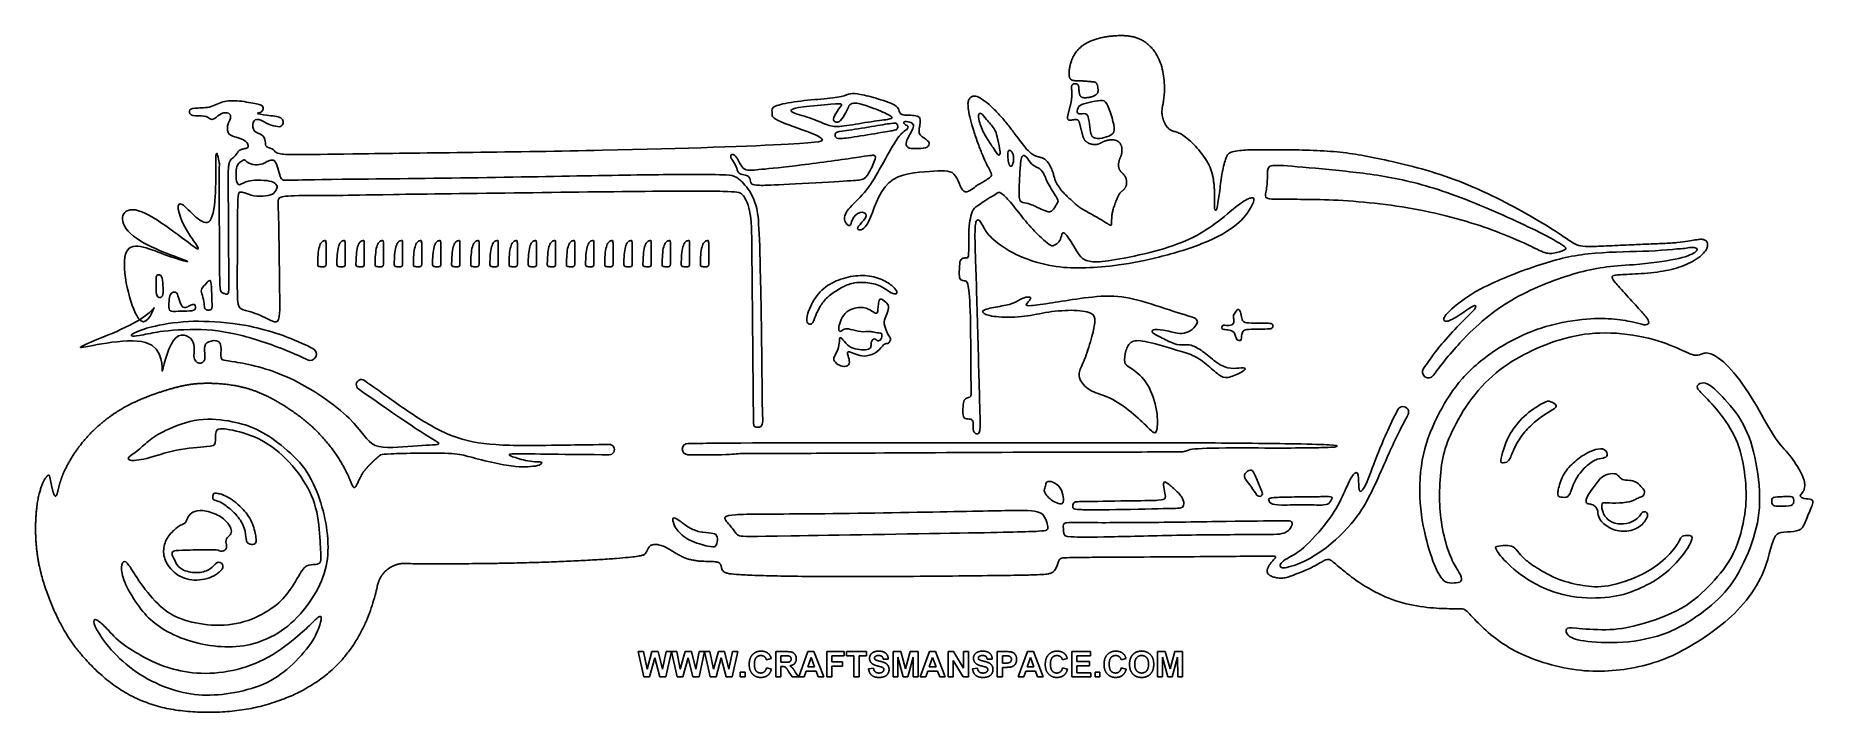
# Model space of a CAD drawing. Header units: millimetres. Extents: x -250 to 307, y -98 to 114.
import ezdxf

# ---------------------------------------------------------------- set-up
doc = ezdxf.new("R2010")
doc.units = ezdxf.units.MM
doc.header["$MEASUREMENT"] = 0
doc.layers.add('Default', color=18, linetype='Continuous')

msp = doc.modelspace()

# ---------------------------------------------------------------- linework, layer by layer
at = {"layer": 'Default', "color": 5}
for p, q in [((-59.55, -87.2), (-61.33, -79.25)), ((-61.33, -79.25), (-59.65, -79.25)), ((-59.65, -79.25), (-58.54, -84.71)), ((-58.54, -84.71), (-57.03, -79.25)), ((-56.12, -81.25), (-57.75, -87.2)), ((-57.03, -79.25), (-55.08, -79.25)), ((-54.59, -87.2), (-56.12, -81.25)), ((-55.08, -79.25), (-53.7, -84.8)), ((-53.7, -84.8), (-52.58, -79.25)), ((-50.91, -79.25), (-52.65, -87.2)), ((-52.58, -79.25), (-50.91, -79.25)), ((-49.13, -87.2), (-50.91, -79.25)), ((-50.91, -79.25), (-49.23, -79.25)), ((-49.23, -79.25), (-48.12, -84.71)), ((-48.12, -84.71), (-46.61, -79.25)), ((-45.7, -81.25), (-47.33, -87.2)), ((-46.61, -79.25), (-44.66, -79.25)), ((-44.17, -87.2), (-45.7, -81.25)), ((-44.66, -79.25), (-43.28, -84.8)), ((-43.28, -84.8), (-42.16, -79.25)), ((-40.49, -79.25), (-42.24, -87.2)), ((-42.16, -79.25), (-40.49, -79.25)), ((-38.71, -87.2), (-40.49, -79.25)), ((-40.49, -79.25), (-38.81, -79.25)), ((-38.81, -79.25), (-37.7, -84.71)), ((-37.7, -84.71), (-36.19, -79.25)), ((-35.28, -81.25), (-36.91, -87.2)), ((-36.19, -79.25), (-34.24, -79.25)), ((-33.75, -87.2), (-35.28, -81.25)), ((-34.24, -79.25), (-32.86, -84.8)), ((-32.86, -84.8), (-31.74, -79.25)), ((-30.07, -79.25), (-31.82, -87.2)), ((-31.74, -79.25), (-30.07, -79.25)), ((-19.6, -81.42), (-21.13, -81.81)), ((-18.21, -87.2), (-18.21, -79.25)), ((-18.21, -79.25), (-14.85, -79.25)), ((-15.34, -80.58), (-16.58, -80.58)), ((-16.58, -80.58), (-16.58, -82.6)), ((-16.58, -82.6), (-15.41, -82.6)), ((-11, -87.2), (-8.08, -79.25)), ((-7.13, -81.07), (-8.16, -84.04)), ((-8.08, -79.25), (-6.21, -79.25)), ((-6.05, -84.04), (-7.13, -81.07)), ((-6.21, -79.25), (-3.15, -87.2)), ((-2.21, -87.2), (-2.21, -79.25)), ((-2.21, -79.25), (3.22, -79.25)), ((3.22, -80.58), (-0.58, -80.58)), ((-0.58, -80.58), (-0.58, -82.5)), ((-0.58, -82.5), (2.72, -82.5)), ((2.72, -82.5), (2.72, -83.84)), ((3.22, -79.25), (3.22, -80.58)), ((4.01, -80.58), (4.01, -79.25)), ((4.01, -79.25), (10.28, -79.25)), ((6.33, -80.58), (4.01, -80.58)), ((6.33, -87.2), (6.33, -80.58)), ((10.28, -80.58), (7.96, -80.58)), ((7.96, -80.58), (7.96, -87.2)), ((10.28, -79.25), (10.28, -80.58)), ((17.09, -81.57), (15.51, -81.62)), ((18.58, -87.2), (18.58, -79.25)), ((18.58, -79.25), (21.01, -79.25)), ((20.13, -80.94), (20.11, -87.2)), ((21.77, -87.2), (20.13, -80.94)), ((21.01, -79.25), (22.5, -84.67)), ((22.5, -84.67), (24.01, -79.25)), ((24.87, -80.94), (23.21, -87.2)), ((24.01, -79.25), (26.43, -79.25)), ((24.9, -87.2), (24.87, -80.94)), ((26.43, -79.25), (26.43, -87.2)), ((27.12, -87.2), (30.05, -79.25)), ((31, -81.07), (29.96, -84.04)), ((30.05, -79.25), (31.92, -79.25)), ((32.08, -84.04), (31, -81.07)), ((31.92, -79.25), (34.97, -87.2)), ((35.91, -87.2), (35.91, -79.25)), ((35.91, -79.25), (37.51, -79.25)), ((40.58, -87.2), (37.44, -82.07)), ((37.44, -82.07), (37.44, -87.2)), ((37.51, -79.25), (40.7, -84.45)), ((40.7, -84.45), (40.7, -79.25)), ((40.7, -79.25), (42.23, -79.25)), ((42.23, -79.25), (42.23, -87.2)), ((49.69, -81.57), (48.11, -81.62)), ((51.27, -87.2), (51.27, -79.25)), ((51.27, -79.25), (53.84, -79.25)), ((52.9, -80.58), (52.9, -82.85)), ((53.67, -80.58), (52.9, -80.58)), ((52.9, -82.85), (53.77, -82.85)), ((57.84, -87.2), (60.76, -79.25)), ((61.71, -81.07), (60.68, -84.04)), ((60.76, -79.25), (62.63, -79.25)), ((62.79, -84.04), (61.71, -81.07)), ((62.63, -79.25), (65.69, -87.2)), ((73.24, -81.42), (71.71, -81.81)), ((74.63, -87.2), (74.63, -79.25)), ((74.63, -79.25), (80.5, -79.25)), ((80.5, -80.58), (76.25, -80.58)), ((76.25, -80.58), (76.25, -82.36)), ((76.25, -82.36), (80.21, -82.36)), ((80.21, -82.36), (80.21, -83.69)), ((80.5, -79.25), (80.5, -80.58)), ((91.66, -81.42), (90.13, -81.81)), ((101.54, -87.2), (101.54, -79.25)), ((101.54, -79.25), (103.97, -79.25)), ((103.09, -80.94), (103.07, -87.2)), ((104.73, -87.2), (103.09, -80.94)), ((103.97, -79.25), (105.46, -84.67)), ((105.46, -84.67), (106.98, -79.25)), ((107.84, -80.94), (106.17, -87.2)), ((106.98, -79.25), (109.39, -79.25)), ((107.86, -87.2), (107.84, -80.94)), ((109.39, -79.25), (109.39, -87.2)), ((-57.75, -87.2), (-59.55, -87.2)), ((-52.65, -87.2), (-54.59, -87.2)), ((-47.33, -87.2), (-49.13, -87.2)), ((-42.24, -87.2), (-44.17, -87.2)), ((-36.91, -87.2), (-38.71, -87.2)), ((-31.82, -87.2), (-33.75, -87.2)), ((-29.33, -87.2), (-29.33, -85.67)), ((-29.33, -85.67), (-27.79, -85.67)), ((-27.79, -87.2), (-29.33, -87.2)), ((-27.79, -85.67), (-27.79, -87.2)), ((-21.08, -84.28), (-19.55, -84.78)), ((-16.58, -87.2), (-18.21, -87.2)), ((-16.26, -83.89), (-16.58, -83.89)), ((-16.58, -83.89), (-16.58, -87.2)), ((-13.01, -87.2), (-14.14, -85.47)), ((-11.1, -87.2), (-13.01, -87.2)), ((-12.06, -85.65), (-11.1, -87.2)), ((-9.26, -87.2), (-11, -87.2)), ((-8.62, -85.37), (-9.26, -87.2)), ((-5.56, -85.37), (-8.62, -85.37)), ((-8.16, -84.04), (-6.05, -84.04)), ((-4.9, -87.2), (-5.56, -85.37)), ((-3.15, -87.2), (-4.9, -87.2)), ((-0.58, -87.2), (-2.21, -87.2)), ((2.72, -83.84), (-0.58, -83.84)), ((-0.58, -83.84), (-0.58, -87.2)), ((7.96, -87.2), (6.33, -87.2)), ((10.92, -84.63), (12.45, -84.48)), ((20.11, -87.2), (18.58, -87.2)), ((23.21, -87.2), (21.77, -87.2)), ((26.43, -87.2), (24.9, -87.2)), ((28.86, -87.2), (27.12, -87.2)), ((29.5, -85.37), (28.86, -87.2)), ((32.56, -85.37), (29.5, -85.37)), ((29.96, -84.04), (32.08, -84.04)), ((33.23, -87.2), (32.56, -85.37)), ((34.97, -87.2), (33.23, -87.2)), ((37.44, -87.2), (35.91, -87.2)), ((42.23, -87.2), (40.58, -87.2)), ((43.51, -84.63), (45.05, -84.48)), ((52.9, -87.2), (51.27, -87.2)), ((53.93, -84.18), (52.9, -84.18)), ((52.9, -84.18), (52.9, -87.2)), ((59.58, -87.2), (57.84, -87.2)), ((60.22, -85.37), (59.58, -87.2)), ((63.28, -85.37), (60.22, -85.37)), ((60.68, -84.04), (62.79, -84.04)), ((63.94, -87.2), (63.28, -85.37)), ((65.69, -87.2), (63.94, -87.2)), ((71.76, -84.28), (73.29, -84.78)), ((80.65, -87.2), (74.63, -87.2)), ((80.21, -83.69), (76.25, -83.69)), ((76.25, -83.69), (76.25, -85.86)), ((76.25, -85.86), (80.65, -85.86)), ((80.65, -85.86), (80.65, -87.2)), ((81.93, -87.2), (81.93, -85.67)), ((81.93, -85.67), (83.46, -85.67)), ((83.46, -87.2), (81.93, -87.2)), ((83.46, -85.67), (83.46, -87.2)), ((90.18, -84.28), (91.71, -84.78)), ((103.07, -87.2), (101.54, -87.2)), ((106.17, -87.2), (104.73, -87.2)), ((109.39, -87.2), (107.86, -87.2))]:
    msp.add_line(p, q, dxfattribs=at)
at = {"layer": 'Default', "color": 5, "linetype": 'Continuous'}
for centre, radius, start, end in [((-164.2, 13.96), 1.96, 244.7642, 62.8188), ((-148.12, 4.38), 1.61, 55.1294, 235.8588), ((186.47, 8.36), 1.86, 145.0098, 323.6794), ((178.49, -4.25), 1.79, 331.1601, 151.955), ((-70.4, -15.97), 1.62, 270, 90.8274), ((-45.73, -15.8), 1.77, 90.5734, 269.8177), ((252.68, -29.34), 1.58, 276.9097, 44.429), ((254.17, -36.46), 1.06, 337.9713, 150.9675), ((-191.98, -46.21), 1.59, 242.6214, 14.0362), ((-192.87, -52.58), 1.33, 322.4011, 140.6364)]:
    msp.add_arc(centre, radius, start, end, dxfattribs=at)
msp.add_rational_spline([(-70.4, -17.58), (-72.56, -17.58), (-74.72, -17.58), (-76.9, -17.56), (-84.32, -17.5), (-91.99, -17.31), (-100.53, -17.24), (-101.41, -17.36), (-101.68, -17.51), (-101.94, -17.67), (-101.58, -17.86), (-101.02, -18.07), (-100.46, -18.29), (-99.7, -18.52), (-98.7, -18.81), (-97.7, -19.1), (-96.46, -19.43), (-95.27, -19.6), (-94.08, -19.76), (-92.94, -19.76), (-92.27, -19.81), (-91.61, -19.86), (-91.42, -19.95), (-91.7, -20.43), (-92.18, -20.81), (-93.19, -21.04), (-94.2, -21.26), (-95.75, -21.33), (-98.7, -21.36), (-100.1, -21.31), (-102.92, -20.81), (-105.74, -20.31), (-109.98, -19.36), (-112.68, -18.63), (-115.38, -17.91), (-116.55, -17.41), (-119.81, -17.19), (-123.07, -16.98), (-133.78, -17.12), (-139.35, -17.26), (-140.79, -17.36), (-141.51, -17.41), (-141.89, -17.46), (-142.05, -17.58), (-144, -19.08), (-145.75, -20.8), (-147.28, -22.72), (-147.54, -23.05), (-147.81, -23.46), (-148.07, -23.93), (-148.72, -25.07), (-149.34, -26.6), (-149.79, -27.36), (-150.24, -28.12), (-150.53, -28.12), (-151.06, -27), (-151.58, -25.88), (-152.34, -23.64), (-154.13, -20.54), (-155.92, -17.44), (-161.55, -9.52), (-170.61, -3.13), (-174.67, -0.82), (-178.72, 1.5), (-185.88, 4.36), (-194.56, 4.93), (-198.14, 4.79), (-201.71, 4.65), (-204.53, 4.07), (-208.56, 2.88), (-212.59, 1.69), (-217.84, -0.12), (-222.58, -2.8), (-227.33, -5.47), (-231.57, -9), (-234.84, -12.79), (-238.11, -16.58), (-240.4, -20.64), (-241.66, -23.62), (-242.93, -26.6), (-243.16, -28.51), (-243.47, -29.58), (-243.78, -30.65), (-244.17, -30.89), (-244.57, -29.89), (-244.98, -28.89), (-245.41, -26.65), (-245.67, -25.38), (-245.93, -24.12), (-246.03, -23.83), (-246.36, -24), (-246.69, -24.16), (-247.84, -25.41), (-249.56, -30.46), (-250.01, -34.83), (-250.46, -39.19), (-250.51, -45.39), (-249.29, -51.64), (-248.08, -57.89), (-245.6, -64.19), (-243.24, -68.98), (-240.87, -73.77), (-238.63, -77.06), (-235.79, -80.38), (-232.96, -83.69), (-229.52, -87.03), (-225.49, -89.9), (-221.46, -92.76), (-216.83, -95.14), (-211.23, -96.57), (-205.62, -98), (-192.46, -98.96), (-174.43, -95.81), (-163.17, -89.9), (-158.57, -86.03), (-153.96, -82.17), (-147.02, -72.91), (-144.03, -62.76), (-143.08, -58.48), (-142.07, -53.98), (-138.35, -51.24), (-133.75, -51.63), (-131.26, -51.83), (-127.07, -51.79), (-120.99, -51.75), (-113.88, -51.7), (-104.2, -51.65), (-82.97, -50.99), (-71.42, -50.37), (-65.48, -49.83), (-59.53, -49.3), (-59.17, -48.85), (-58.85, -48.23), (-58.53, -47.61), (-57.95, -46.04), (-56.45, -45.61), (-54.31, -45.75), (-51.2, -47.32), (-49.15, -48.82), (-45.05, -50.58), (-43.01, -50.84), (-39.34, -51.04), (-37.72, -50.96), (-35.82, -51.32), (-35.53, -51.75), (-35.36, -52.33), (-35.18, -52.92), (-35.11, -53.65), (-34.52, -54.18), (-33.94, -54.7), (-32.85, -55.01), (-26.86, -55.27), (-20.87, -55.53), (-10, -55.75), (5.83, -55.75), (21.66, -55.75), (42.43, -55.53), (53.76, -55.38), (65.09, -55.22), (66.97, -55.13), (68.11, -54.64), (69.26, -54.15), (69.66, -53.27), (69.98, -52.4), (70.3, -51.53), (70.54, -50.68), (70.92, -50.24), (71.3, -49.8), (71.83, -49.77), (82.48, -49.7), (93.13, -49.63), (113.91, -49.51), (136.04, -49.32), (137.4, -49.25), (138.05, -49.33), (138.71, -49.42), (138.66, -49.65), (138.32, -50.06), (137.99, -50.46), (137.37, -51.04), (136.85, -51.76), (136.33, -52.49), (135.9, -53.37), (135.93, -54.08), (135.97, -54.8), (136.47, -55.34), (138.37, -56.1), (139.78, -56.32), (141.1, -56.16), (142.42, -56.01), (143.66, -55.49), (145.24, -54.84), (146.82, -54.2), (148.75, -53.44), (150.22, -52.71), (151.7, -51.99), (152.72, -51.3), (153.52, -50.87), (154.32, -50.44), (154.89, -50.27), (155.4, -50.4), (155.91, -50.54), (156.36, -50.96), (160.27, -54.25), (163.72, -57.1), (171.62, -61.72), (176.07, -63.48), (180.5, -64.48), (184.92, -65.48), (189.33, -65.72), (192.21, -65.78), (195.09, -65.84), (197.8, -65.6), (198.51, -66.55), (201.51, -69.74), (204.16, -72.46), (210.34, -77.29), (213.89, -79.4), (218.42, -81.19), (222.96, -82.97), (228.48, -84.43), (233.63, -85.05), (238.78, -85.66), (243.57, -85.45), (253.14, -83.97), (257.92, -82.71), (262.27, -80.82), (266.63, -78.93), (270.56, -76.41), (277.24, -71.86), (280.01, -69.84), (285.6, -64.08), (288.43, -60.34), (290.23, -57.01), (292.02, -53.68), (292.79, -50.75), (293.43, -48.36), (294.07, -45.97), (294.6, -44.11), (295.24, -43.1), (295.88, -42.09), (296.64, -41.92), (298.03, -41.81), (299.43, -41.71), (301.45, -41.66), (303.71, -40.85), (303.95, -40.09), (304.59, -38.62), (305.23, -37.16), (306.28, -34.99), (306.76, -33.67), (307.23, -32.35), (307.14, -31.88), (306.55, -31.64), (305.97, -31.4), (304.9, -31.4), (304.17, -31.22), (303.45, -31.04), (303.07, -30.69), (303.09, -30.36), (303.12, -30.04), (303.54, -29.76), (304.26, -28.78), (304.54, -28.09), (304.5, -27.03), (304.45, -25.97), (304.07, -24.55), (303.03, -22.64), (302, -20.74), (300.31, -18.36), (298.72, -16.47), (297.14, -14.57), (295.67, -13.17), (293.74, -10.04), (291.81, -6.91), (289.43, -2.05), (284.31, 5.94), (281.58, 9.08), (277.03, 13.2), (275.22, 14.18), (272.75, 14.51), (272.08, 13.87), (270.39, 13.44), (269.37, 13.65), (267.37, 14.53), (265.37, 15.41), (262.39, 16.96), (254.49, 19.37), (249.57, 20.22), (244.95, 20.5), (240.33, 20.77), (236.02, 20.46), (231.81, 19.53), (227.6, 18.6), (223.48, 17.06), (215.96, 13.65), (212.56, 11.8), (209.32, 9.36), (206.08, 6.92), (203.01, 3.9), (197.73, -3.01), (195.52, -6.89), (192.45, -13.29), (191.59, -15.81), (191.01, -18.61), (190.42, -21.4), (190.11, -24.47), (190.01, -27.81), (189.9, -31.14), (189.99, -34.73), (190.52, -38.39), (191.04, -42.04), (191.99, -45.75), (193.97, -51.04), (194.99, -52.61), (195.78, -53.94), (196.56, -55.27), (197.11, -56.37), (196.85, -56.97), (196.59, -57.58), (195.52, -57.7), (194.42, -57.75), (193.33, -57.79), (192.21, -57.77), (190.16, -56.01), (189.23, -54.27), (186.69, -47.51), (185.07, -42.49), (184.29, -36.59), (183.52, -30.69), (183.59, -23.9), (186.07, -11.98), (188.47, -6.84), (193.87, 2.44), (196.87, 6.58), (205.58, 14.27), (211.3, 17.82), (222.55, 22.7), (228.1, 24.03), (233.32, 24.65), (238.55, 25.27), (243.45, 25.17), (246.98, 24.7), (250.52, 24.22), (252.68, 23.36), (253.98, 23.19), (255.28, 23.01), (255.71, 23.51), (255.3, 25.01), (254.47, 26.01), (250.71, 30.15), (247.78, 33.29), (246.08, 35.23), (244.38, 37.17), (243.9, 37.91), (244.16, 38.31), (244.42, 38.71), (245.42, 38.79), (247.92, 38.91), (250.42, 39.02), (254.42, 39.19), (257.9, 39.63), (261.37, 40.07), (264.32, 40.79), (266.9, 41.87), (269.49, 42.95), (271.7, 44.4), (274.06, 47.02), (274.2, 48.19), (273.89, 48.94), (273.58, 49.69), (272.82, 50.02), (271.43, 49.91), (270.03, 49.81), (268.01, 49.26), (264.5, 48.92), (260.99, 48.59), (255.99, 48.47), (245.57, 48.02), (240.14, 47.69), (237.03, 47.68), (233.93, 47.66), (233.14, 47.97), (230.93, 49.4), (228.72, 50.83), (225.08, 53.38), (212.82, 60.47), (204.2, 65.01), (195.72, 68.26), (187.23, 71.51), (178.88, 73.46), (172.42, 74.86), (165.96, 76.25), (161.39, 77.08), (149.49, 77.96), (142.16, 78.01), (136.84, 78.01), (131.52, 78.01), (128.21, 77.96), (126.21, 77.64), (124.21, 77.32), (123.52, 76.72), (122.93, 75.21), (122.33, 73.7), (121.83, 71.27), (121.4, 68.11), (121.09, 65.76), (120.81, 63.02), (120.31, 60.45), (120.22, 59.9), (120.13, 59.34), (119.95, 59.12), (119.76, 58.9), (119.47, 59.02), (119.39, 59.84), (119.31, 60.66), (119.43, 62.18), (119.39, 64.3), (119.36, 66.42), (119.17, 69.13), (117.5, 73.99), (116.02, 76.13), (112.72, 79.96), (110.88, 81.65), (108.05, 83.46), (107.05, 83.58), (106.23, 83.9), (105.41, 84.22), (104.77, 84.74), (104.21, 85.6), (103.65, 86.46), (103.17, 87.65), (102.99, 88.68), (102.81, 89.72), (102.93, 90.6), (103.16, 91.9), (103.39, 93.19), (103.72, 94.91), (103.7, 97.38), (103.67, 99.86), (103.29, 103.09), (102.21, 105.8), (101.12, 108.5), (99.34, 110.66), (97.27, 111.98), (95.2, 113.3), (92.84, 113.78), (89.89, 113.76), (86.94, 113.73), (83.39, 113.21), (80.75, 112.13), (78.11, 111.04), (76.37, 109.4), (75.33, 107.62), (74.28, 105.83), (73.92, 103.9), (73.81, 102.64), (73.71, 101.38), (73.85, 100.79), (74.08, 100.38), (74.3, 99.98), (74.61, 99.76), (75.28, 99.67), (75.94, 99.57), (76.97, 99.6), (77.94, 99.55), (78.92, 99.5), (79.85, 99.38), (80.59, 99.33), (81.32, 99.29), (81.87, 99.31), (82.23, 98.99), (82.58, 98.67), (82.75, 98), (82.83, 97.35), (82.92, 96.69), (82.92, 96.05), (82.6, 95.57), (82.28, 95.1), (81.63, 94.79), (80.84, 94.57), (80.04, 94.36), (79.09, 94.24), (78.4, 94.31), (77.71, 94.38), (77.28, 94.64), (77.08, 95.33), (76.87, 96.02), (76.9, 97.14), (76.79, 97.79), (76.68, 98.43), (76.44, 98.6), (76.02, 98.66), (75.59, 98.71), (74.97, 98.67), (74.47, 97.86), (74.59, 97.1), (74.64, 96.19), (74.68, 95.29), (74.66, 94.24), (74.25, 91.93), (73.87, 90.67), (73.62, 89.72), (73.37, 88.77), (73.25, 88.12), (73.42, 87.36), (73.71, 87.24), (74.83, 87.31), (75.66, 87.5), (76.68, 87.36), (76.87, 87.03), (77.12, 86.16), (77.37, 85.29), (77.68, 83.89), (77.94, 82.89), (78.21, 81.89), (78.42, 81.29), (79.32, 80.32), (80.01, 79.94), (80.75, 79.75), (81.49, 79.56), (82.28, 79.56), (82.98, 79.78), (83.68, 80.01), (84.3, 80.46), (85.15, 80.76), (86.01, 81.05), (87.11, 81.2), (87.96, 81.05), (88.82, 80.91), (89.44, 80.48), (89.82, 79.94), (90.2, 79.39), (90.34, 78.72), (90.41, 77.46), (90.34, 76.87), (90.13, 76.25), (89.92, 75.63), (89.56, 74.99), (89.39, 74.18), (89.22, 73.37), (89.25, 72.39), (89.65, 71.67), (90.06, 70.94), (90.84, 70.46), (91.77, 69.01), (91.91, 68.04), (91.81, 67.25), (91.7, 66.47), (91.34, 65.87), (90.9, 65.45), (90.46, 65.04), (89.94, 64.8), (89.43, 63.95), (88.92, 63.11), (88.42, 61.66), (88.02, 60.52), (87.63, 59.37), (87.34, 58.54), (87.11, 56.59), (87.15, 55.47), (87.13, 54.86), (87.11, 54.26), (87.01, 54.16), (86.25, 54.59), (85.49, 55.02), (84.06, 55.97), (82.43, 56.91), (80.8, 57.85), (78.97, 58.78), (77.65, 59.63), (76.33, 60.49), (75.52, 61.28), (74.66, 62.05), (73.8, 62.82), (72.9, 63.59), (71.07, 65.63), (70.14, 66.92), (69.14, 69.04), (69.07, 69.87), (68.74, 70.87), (68.42, 71.87), (67.85, 73.03), (67.27, 73.86), (66.69, 74.68), (66.09, 75.15), (64.69, 75.7), (63.88, 75.77), (63.04, 76.15), (62.21, 76.53), (61.36, 77.22), (59.24, 79.67), (57.98, 81.44), (56.33, 83.58), (54.69, 85.72), (52.67, 88.24), (50.66, 90.29), (48.65, 92.34), (46.65, 93.91), (45.3, 94.5), (43.96, 95.1), (43.27, 94.72), (42.78, 94.24), (42.29, 93.76), (42.01, 93.19), (42.22, 90.15), (42.72, 87.67), (44.58, 81.58), (45.93, 77.96), (47.02, 75.49), (48.1, 73.01), (48.91, 71.68), (49.26, 70.86), (49.62, 70.04), (49.53, 69.73), (48.76, 69.16), (48, 68.6), (46.57, 67.77), (45.13, 66.95), (44.81, 66.72), (44.49, 66.5), (44.2, 66.3), (42.67, 65.28), (41.62, 64.78), (40.32, 65.13), (40.05, 65.99), (38.86, 68.49), (37.01, 71.77), (36.15, 71.77), (34.01, 71.58), (31.87, 71.39), (28.01, 71.01), (25.01, 70.64), (22.01, 70.27), (19.87, 69.92), (16.4, 66.99), (15.06, 64.42), (13.84, 61.76), (12.61, 59.11), (11.49, 56.37), (10.58, 54.83), (9.66, 53.28), (8.95, 52.92), (8.4, 52.86), (7.85, 52.8), (7.47, 53.04), (7.46, 53.38), (7.45, 53.71), (8.16, 54.57), (9.3, 55.57), (10.14, 56.99), (10.4, 57.92), (10.09, 58.34), (9.78, 58.75), (8.9, 58.66), (8.03, 58.28), (7.16, 57.9), (6.31, 57.23), (6.01, 56.7), (5.71, 56.16), (5.97, 55.76), (5.88, 55.28), (5.78, 54.8), (5.33, 54.26), (4.83, 54.15), (4.33, 54.04), (3.78, 54.38), (3.35, 55.68), (3.47, 56.66), (3.95, 58.35), (4.31, 59.06), (5.85, 60.71), (7.04, 61.63), (8.51, 63.3), (9.97, 64.97), (11.71, 67.37), (13.51, 70.37), (15.3, 73.37), (17.16, 76.96), (19.94, 81.65), (20.87, 82.74), (21.62, 83.42), (22.37, 84.1), (22.94, 84.36), (23.18, 84.66), (23.42, 84.96), (23.32, 85.29), (22.78, 85.77), (22.32, 85.91), (22.11, 86.17), (21.89, 86.43), (21.92, 86.81), (22.44, 86.87), (22.97, 86.93), (23.99, 86.67), (24.52, 86.34), (25.06, 86.01), (25.11, 85.6), (24.73, 84.36), (24.3, 83.53), (23.87, 82.78), (23.44, 82.03), (23.01, 81.36), (22.81, 80.64), (22.61, 79.91), (22.63, 79.13), (23.75, 78.34), (24.85, 78.34), (26.02, 78.37), (27.2, 78.39), (28.46, 78.44), (29.92, 79.06), (30.11, 79.63), (29.61, 80.75), (28.92, 81.29), (28.31, 81.7), (27.7, 82.1), (27.18, 82.36), (26.68, 83.34), (26.7, 84.05), (26.86, 84.93), (27.01, 85.81), (27.3, 86.86), (26.96, 88.19), (26.35, 88.48), (25.52, 88.64), (24.7, 88.79), (23.68, 88.81), (22.85, 88.84), (22.01, 88.86), (21.37, 88.89), (21.03, 89.21), (20.68, 89.53), (20.63, 90.15), (20.26, 90.79), (19.9, 91.43), (19.21, 92.1), (17.16, 92.88), (15.11, 93.67), (11.71, 94.57), (7.26, 95.62), (6.21, 95.76), (4.19, 95.33), (3.21, 94.76), (0.86, 94.38), (-1.5, 94), (-5.24, 93.81), (-8.88, 93.43), (-12.52, 93.05), (-16.07, 92.48), (-17.82, 91.82), (-19.57, 91.17), (-19.52, 90.43), (-19.35, 89.6), (-19.18, 88.77), (-18.9, 87.84), (-16.71, 86.75), (-14.52, 85.67), (-10.43, 84.43), (-7.87, 83.49), (-5.31, 82.55), (-3.26, 81.27), (-3.45, 80.84), (-7.42, 80.38), (-11.38, 79.91), (-19.21, 79.2), (-36.34, 78.64), (-53.48, 78.08), (-79.92, 77.68), (-103.14, 77.34), (-126.36, 77.01), (-146.35, 76.75), (-169.12, 76.44), (-171.91, 76.39), (-174.88, 76.99), (-175.07, 77.63), (-176.12, 78.32), (-176.98, 78.37), (-177.48, 78.65), (-177.98, 78.94), (-178.12, 79.46), (-178.18, 79.96), (-178.24, 80.46), (-178.22, 80.94), (-178.48, 81.5), (-178.74, 82.05), (-179.29, 82.7), (-179.93, 83.04), (-180.57, 83.39), (-181.31, 83.44), (-181.7, 83.93), (-182.09, 84.43), (-182.14, 85.39), (-182.08, 86.15), (-182.02, 86.91), (-181.86, 87.48), (-181.21, 87.56), (-180.57, 87.65), (-179.45, 87.24), (-178.6, 86.81), (-177.74, 86.39), (-177.14, 85.93), (-176.37, 85.65), (-175.6, 85.36), (-174.65, 85.24), (-174.03, 85.22), (-173.41, 85.2), (-173.12, 85.27), (-172.69, 86.17), (-172.55, 87.01), (-173.31, 88.12), (-174.22, 88.41), (-176.95, 88.77), (-178.79, 88.84), (-179.75, 88.99), (-180.71, 89.15), (-180.81, 89.39), (-180.57, 89.52), (-180.33, 89.65), (-179.76, 89.67), (-179.37, 89.97), (-178.98, 90.27), (-178.76, 90.84), (-178.92, 91.3), (-179.07, 91.76), (-179.6, 92.12), (-180.26, 92.25), (-180.93, 92.38), (-181.74, 92.29), (-183.29, 92.57), (-184.83, 92.86), (-187.12, 93.53), (-188.7, 93.6), (-190.28, 93.67), (-191.16, 93.15), (-193.21, 92.17), (-194.38, 91.72), (-195.63, 91.43), (-196.87, 91.15), (-198.21, 91.03), (-199.31, 91.01), (-200.42, 91), (-201.3, 91.1), (-201.73, 90.84), (-202.16, 90.58), (-202.13, 89.96), (-201.94, 89.49), (-201.75, 89.03), (-201.4, 88.72), (-200.64, 88.64), (-199.87, 88.55), (-198.71, 88.69), (-196.95, 88.5), (-196.35, 88.17), (-195.38, 87.62), (-194.99, 87.41), (-194.3, 87.55), (-194, 87.91), (-193.6, 88.29), (-193.21, 88.67), (-192.73, 89.08), (-191.19, 89.6), (-190.12, 89.72), (-189.59, 89.35), (-189.07, 88.98), (-189.09, 88.12), (-189.26, 87.54), (-189.43, 86.96), (-189.74, 86.65), (-190.14, 85.46), (-190.23, 84.58), (-190.08, 83.89), (-189.93, 83.2), (-189.52, 82.7), (-188.56, 82.3), (-187.59, 81.91), (-186.07, 81.63), (-185.09, 81.09), (-184.12, 80.56), (-183.69, 79.77), (-183.59, 79.28), (-183.5, 78.79), (-183.74, 78.6), (-184.27, 78.46), (-184.81, 78.32), (-185.64, 78.22), (-186.18, 77.91), (-186.71, 77.6), (-186.95, 77.08), (-187.32, 76.58), (-187.69, 76.08), (-188.19, 75.6), (-188.66, 75.22), (-189.14, 74.84), (-189.59, 74.56), (-189.78, 72.69), (-189.97, 70.82), (-189.9, 67.37), (-189.85, 61.47), (-189.81, 55.57), (-189.78, 47.21), (-189.73, 42.07), (-189.69, 36.93), (-189.62, 35), (-189.81, 32.88), (-190.07, 32.69), (-190.4, 32.72), (-190.73, 32.74), (-191.14, 32.98), (-191.5, 33.12), (-191.85, 33.26), (-192.16, 33.31), (-192.34, 34.11), (-192.52, 34.91), (-192.57, 36.45), (-192.61, 42.67), (-192.66, 48.88), (-192.71, 59.75), (-192.71, 65.87), (-192.71, 71.99), (-192.66, 73.34), (-192.72, 74.02), (-192.78, 74.7), (-192.95, 74.7), (-193.48, 74.74), (-194.02, 74.77), (-194.92, 74.84), (-195.39, 74.61), (-195.85, 74.37), (-195.88, 73.82), (-195.91, 71.8), (-195.95, 69.77), (-195.99, 66.28), (-195.89, 63.23), (-195.78, 60.18), (-195.52, 57.59), (-195.55, 56.04), (-195.59, 54.49), (-195.92, 53.99), (-196.36, 53.93), (-196.8, 53.88), (-197.35, 54.26), (-198.3, 55.11), (-199.25, 55.97), (-200.61, 57.3), (-201.77, 58.48), (-202.92, 59.66), (-203.87, 60.68), (-204.53, 60.96), (-205.18, 61.23), (-205.54, 60.75), (-206.39, 59.16), (-206.89, 58.04), (-206.92, 57.21), (-206.94, 56.37), (-206.49, 55.83), (-205.76, 55.3), (-205.04, 54.78), (-204.04, 54.28), (-202.78, 53.38), (-201.52, 52.47), (-199.99, 51.16), (-198.91, 50.14), (-197.83, 49.12), (-197.18, 48.38), (-197.04, 47.26), (-197.54, 46.88), (-198.34, 46.89), (-199.14, 46.9), (-200.23, 47.31), (-201.34, 47.84), (-202.44, 48.38), (-203.56, 49.04), (-205.57, 50.26), (-207.58, 51.47), (-210.49, 53.23), (-214.72, 56.11), (-216.06, 57.23), (-216.94, 57.98), (-217.82, 58.73), (-218.25, 59.11), (-218.54, 59.18), (-218.84, 59.25), (-219.01, 59.02), (-219.38, 58.08), (-219.75, 57.14), (-220.32, 55.49), (-220.57, 54.3), (-220.82, 53.11), (-220.75, 52.38), (-220.65, 52.01), (-220.56, 51.64), (-220.44, 51.64), (-219.93, 51.55), (-219.41, 51.47), (-218.51, 51.3), (-216.71, 50.73), (-214.92, 50.16), (-212.23, 49.19), (-209.93, 48.01), (-207.63, 46.83), (-205.73, 45.45), (-204.47, 44.33), (-203.21, 43.21), (-201.97, 41.5), (-202.49, 41.21), (-202.99, 41.46), (-203.49, 41.71), (-204.23, 42.36), (-205.3, 43.06), (-206.37, 43.76), (-207.78, 44.52), (-209.23, 44.99), (-210.68, 45.45), (-212.18, 45.62), (-213.55, 46.02), (-214.92, 46.43), (-216.15, 47.07), (-217.41, 47.39), (-218.68, 47.71), (-219.96, 47.71), (-221.72, 46.66), (-222.2, 45.62), (-222.46, 43.33), (-222.72, 41.05), (-222.77, 37.52), (-222.31, 34.34), (-221.84, 31.15), (-220.87, 28.29), (-220.23, 26.78), (-219.6, 25.27), (-219.32, 25.1), (-217.7, 25.32), (-216.37, 25.7), (-215.58, 26.07), (-214.8, 26.43), (-214.56, 26.79), (-214.31, 27.24), (-214.06, 27.7), (-213.8, 28.24), (-213.39, 28.53), (-213.25, 28.27), (-213.07, 27.73), (-212.89, 27.2), (-212.68, 26.39), (-212.98, 25.8), (-213.27, 25.22), (-214.08, 24.86), (-215.07, 24.57), (-216.06, 24.27), (-217.22, 24.03), (-218.96, 23.73), (-220.7, 23.44), (-223.01, 23.08), (-225.35, 22.39), (-227.7, 21.7), (-230.08, 20.67), (-232.04, 19.82), (-234, 18.96), (-235.55, 18.27), (-236.13, 17.48), (-236.72, 16.7), (-236.34, 15.82), (-235.2, 15.32), (-234.07, 14.82), (-232.19, 14.7), (-230.22, 14.71), (-228.24, 14.72), (-226.17, 14.87), (-221.17, 15.99), (-218.25, 16.96), (-214.27, 18.06), (-213.23, 18.18), (-212.32, 16.39), (-212.46, 14.49), (-212.65, 11.23), (-212.7, 9.87), (-212.08, 9.2), (-211.46, 8.54), (-210.18, 8.56), (-209.52, 8.8), (-208.87, 9.04), (-208.85, 9.49), (-208.83, 10.88), (-208.82, 12.27), (-208.82, 14.61), (-208.74, 16.01), (-208.66, 17.41), (-208.49, 17.89), (-206.01, 18.48), (-203.71, 18.6), (-202.43, 18.54), (-201.16, 18.48), (-200.92, 18.25), (-200.8, 17.18), (-200.68, 16.1), (-200.68, 14.2), (-200.64, 13.05), (-200.59, 11.89), (-200.49, 11.49), (-199.92, 11.3), (-199.35, 11.11), (-198.3, 11.13), (-197.78, 11.32), (-197.26, 11.51), (-197.26, 11.87), (-197.26, 13.42), (-197.26, 14.61), (-197.27, 15.53), (-197.28, 16.46), (-197.3, 17.13), (-196.89, 17.52), (-196.47, 17.91), (-195.61, 18.03), (-193.92, 18.2), (-193.09, 18.25), (-192.66, 17.76), (-192.23, 17.27), (-192.21, 16.25), (-192.22, 15.14), (-192.23, 14.03), (-192.28, 12.84), (-191.89, 12.24), (-191.5, 11.63), (-190.66, 11.61), (-188.88, 11.55), (-187.09, 11.49), (-184.36, 11.39), (-180.31, 10.2), (-176.26, 9.01), (-170.91, 6.73), (-166.08, 4.15), (-161.25, 1.56), (-156.94, -1.32), (-153.71, -4.36), (-150.49, -7.41), (-148.35, -10.62), (-146.76, -12.46), (-145.18, -14.29), (-144.16, -14.74), (-142.1, -14.87), (-140.04, -15), (-136.95, -14.81), (-133.73, -14.82), (-130.52, -14.84), (-127.19, -15.05), (-125.51, -14.91), (-123.83, -14.76), (-123.81, -14.26), (-124.26, -13.76), (-124.71, -13.26), (-126.57, -12.26), (-135.14, -6.7), (-142.66, -1.43), (-145.76, 0.84), (-149.02, 3.05)], [1, 1, 1, 1, 1, 1, 1, 1, 1, 1, 1, 1, 1, 1, 1, 1, 1, 1, 1, 1, 1, 1, 1, 1, 1, 1, 1, 1, 1, 1, 1, 1, 1, 1, 1, 1, 1, 1, 1, 1, 1, 1, 1, 1, 0.995089453372, 0.995089453372, 1, 1, 1, 1, 1, 1, 1, 1, 1, 1, 1, 1, 1, 1, 1, 1, 1, 1, 1, 1, 1, 1, 1, 1, 1, 1, 1, 1, 1, 1, 1, 1, 1, 1, 1, 1, 1, 1, 1, 1, 1, 1, 1, 1, 1, 1, 1, 1, 1, 1, 1, 1, 1, 1, 1, 1, 1, 1, 1, 1, 1, 1, 1, 1, 1, 1, 1, 1, 1, 1, 1, 1, 1, 0.836035258824, 0.836035258824, 1, 1, 1, 1, 1, 1, 1, 1, 1, 1, 1, 1, 1, 1, 1, 1, 1, 1, 1, 1, 1, 1, 1, 1, 1, 1, 1, 1, 1, 1, 1, 1, 1, 1, 1, 1, 1, 1, 1, 1, 1, 1, 1, 1, 1, 1, 1, 1, 1, 1, 1, 1, 1, 1, 1, 1, 1, 1, 1, 1, 1, 1, 1, 1, 1, 1, 1, 1, 1, 1, 1, 1, 1, 1, 1, 1, 1, 1, 1, 1, 1, 1, 1, 1, 1, 1, 1, 1, 1, 1, 1, 1, 1, 1, 1, 1, 1, 1, 1, 1, 1, 1, 1, 1, 1, 1, 1, 1, 1, 1, 1, 1, 1, 1, 1, 1, 1, 1, 1, 1, 1, 1, 1, 1, 1, 1, 1, 1, 1, 1, 1, 1, 1, 1, 1, 1, 1, 1, 1, 1, 1, 1, 1, 1, 1, 1, 1, 1, 1, 1, 1, 1, 1, 1, 1, 1, 1, 1, 1, 1, 1, 1, 1, 1, 1, 1, 1, 1, 1, 1, 1, 1, 1, 1, 1, 1, 1, 1, 1, 1, 1, 1, 1, 1, 1, 1, 1, 1, 1, 1, 1, 1, 1, 1, 1, 1, 1, 1, 1, 1, 1, 1, 1, 1, 1, 1, 1, 1, 1, 1, 1, 1, 1, 1, 1, 1, 1, 1, 1, 1, 1, 1, 1, 1, 1, 1, 1, 1, 1, 1, 1, 1, 1, 1, 1, 1, 1, 1, 1, 1, 1, 1, 1, 1, 1, 1, 1, 1, 1, 1, 1, 1, 1, 1, 1, 1, 1, 1, 1, 1, 1, 1, 1, 1, 1, 1, 1, 1, 1, 1, 1, 1, 1, 1, 1, 1, 1, 1, 1, 1, 1, 1, 1, 1, 1, 1, 1, 1, 1, 1, 1, 1, 1, 1, 1, 1, 1, 1, 1, 1, 1, 1, 1, 1, 1, 1, 1, 1, 1, 1, 1, 1, 1, 1, 1, 1, 1, 1, 1, 1, 1, 1, 1, 1, 1, 1, 1, 1, 1, 1, 1, 1, 1, 1, 1, 1, 1, 1, 1, 1, 1, 1, 1, 1, 1, 1, 1, 1, 1, 1, 1, 1, 1, 1, 1, 1, 1, 1, 1, 1, 1, 1, 1, 1, 1, 1, 1, 1, 1, 1, 1, 1, 1, 1, 1, 1, 1, 1, 1, 1, 1, 1, 1, 1, 1, 1, 1, 1, 1, 1, 1, 1, 1, 1, 1, 1, 1, 1, 1, 1, 1, 1, 1, 1, 1, 1, 1, 1, 1, 1, 1, 1, 1, 1, 1, 1, 1, 1, 1, 1, 1, 1, 1, 1, 1, 1, 1, 1, 1, 1, 1, 1, 1, 1, 1, 1, 1, 1, 1, 1, 1, 1, 1, 1, 1, 1, 1, 1, 1, 1, 1, 1, 1, 1, 1, 1, 1, 1, 1, 1, 1, 1, 1, 1, 1, 1, 1, 1, 1, 1, 1, 1, 1, 1, 1, 1, 1, 1, 1, 1, 1, 1, 1, 1, 1, 1, 1, 1, 1, 1, 1, 1, 1, 1, 1, 1, 1, 1, 1, 1, 1, 1, 1, 1, 1, 1, 1, 1, 1, 1, 1, 1, 1, 1, 1, 1, 1, 1, 1, 1, 1, 1, 1, 1, 1, 1, 1, 1, 1, 1, 1, 1, 1, 1, 1, 1, 1, 1, 1, 1, 1, 1, 1, 1, 1, 1, 1, 1, 1, 1, 1, 1, 1, 1, 1, 1, 1, 1, 1, 1, 1, 1, 1, 1, 1, 1, 1, 1, 1, 1, 1, 1, 1, 1, 1, 1, 1, 1, 1, 1, 1, 1, 1, 1, 1, 1, 1, 1, 1, 1, 1, 1, 1, 1, 1, 1, 1, 1, 1, 1, 1, 1, 1, 1, 1, 1, 1, 1, 1, 1, 1, 1, 1, 1, 1, 1, 1, 1, 1, 1, 1, 1, 1, 1, 1, 1, 1, 1, 1, 1, 1, 1, 1, 1, 1, 1, 1, 1, 1, 1, 1, 1, 1, 1, 1, 1, 1, 1, 1, 1, 1, 1, 1, 1, 1, 1, 1, 1, 1, 1, 1, 1, 1, 1, 1, 1, 1, 1, 1, 1, 1, 1, 1, 1, 1, 1, 1, 1, 1, 1, 1, 1, 1, 1, 1, 1, 1, 1, 1, 1, 1, 1, 1, 1, 1, 1, 1, 1, 1, 1, 1, 1, 1, 1, 1, 1, 1, 1, 1, 1, 1, 1, 1, 1, 1, 1, 1, 1, 1, 1, 1, 1, 1, 1, 1, 1, 1, 1, 1, 1, 1, 1, 1, 1, 1, 1, 1, 1, 1, 1, 1, 1, 1, 1, 1, 1, 1, 1, 1, 1, 1, 1, 1, 1, 1, 1, 1, 1, 1, 1, 1, 1, 1, 1, 1, 1, 1, 1, 1, 1, 1, 1, 1, 1, 1, 1, 1, 1, 1, 1, 1, 1, 1, 1, 1, 1, 1, 1, 1, 1, 1, 1, 1, 1, 1, 1, 1, 1, 1, 1, 1, 1, 1, 1, 1, 1, 1, 1, 1, 1, 1, 1, 1, 1, 1, 1, 1, 1, 1, 1, 1, 1, 1, 1, 1, 1, 1, 1, 1, 1, 1, 1, 1, 1, 1, 1, 1, 1, 1, 1, 1, 1, 1, 1, 1, 1, 1, 1, 1, 1, 1, 1, 1, 1, 1, 1, 1, 1, 1, 1, 1, 1, 1, 1, 1, 1, 1, 1, 1, 1, 1, 1, 1, 1, 1, 1, 1, 1, 1, 1, 1, 1, 1, 1, 1, 1, 1, 1, 1, 1, 1, 1, 1, 1, 1, 1, 1, 1, 1, 1, 1, 1, 1, 1, 1, 1, 1, 1, 1, 1, 1, 1, 1, 1, 1, 1, 1, 1, 1, 1, 1, 1, 1, 1, 1, 1, 1, 1, 1, 1, 1, 1, 1, 1, 1, 1, 1, 1, 1, 1, 1, 1, 1, 1, 1, 1, 1, 1, 1, 1, 1, 1, 1, 1, 1, 1, 1, 1, 1, 1, 1, 1, 1, 1, 1, 1, 1, 1, 1, 1, 1, 1, 1, 1, 1, 1, 1, 1, 1, 1, 1, 1, 1, 1, 1, 1, 1, 1, 1, 1, 1, 1, 1, 1, 1, 1, 1, 1, 1, 1, 1, 1, 1, 1, 1, 1, 1, 1, 1, 1, 1, 1, 1, 1, 1, 1, 1, 1, 1, 1, 1, 1, 1, 1, 1, 1, 1, 1, 1, 1, 1, 1, 1, 1, 1], degree=3, knots=[5.13186, 5.13186, 5.13186, 5.13186, 5.132667, 5.132667, 5.132667, 5.135414, 5.135414, 5.138162, 5.138162, 5.138162, 5.140909, 5.140909, 5.140909, 5.143656, 5.143656, 5.143656, 5.146403, 5.146403, 5.146403, 5.149151, 5.149151, 5.149151, 5.151898, 5.151898, 5.154645, 5.154645, 5.154645, 5.157392, 5.157392, 5.16014, 5.16014, 5.16014, 5.162887, 5.162887, 5.162887, 5.165634, 5.165634, 5.165634, 5.168381, 5.171129, 5.171129, 5.171129, 5.172496, 5.172496, 5.172496, 12.520844, 12.520844, 12.520844, 12.533307, 12.533307, 12.533307, 12.56361, 12.56361, 12.56361, 12.593913, 12.593913, 12.593913, 12.624216, 12.624216, 12.624216, 12.654519, 12.684822, 12.684822, 12.684822, 12.715125, 12.745428, 12.745428, 12.745428, 12.806034, 12.806034, 12.806034, 12.836337, 12.836337, 12.836337, 12.86664, 12.86664, 12.86664, 12.896943, 12.896943, 12.896943, 12.927246, 12.927246, 12.927246, 12.957549, 12.957549, 12.957549, 12.987852, 12.987852, 12.987852, 13.018155, 13.018155, 13.018155, 13.048458, 13.078761, 13.078761, 13.078761, 13.109064, 13.109064, 13.109064, 13.139367, 13.139367, 13.139367, 13.16967, 13.16967, 13.16967, 13.199973, 13.199973, 13.199973, 13.230276, 13.230276, 13.230276, 13.260579, 13.290882, 13.321185, 13.321185, 13.321185, 13.351488, 13.379975, 13.379975, 13.379975, 26.014759, 26.014759, 26.014759, 26.017111, 26.017111, 26.017111, 26.019858, 26.019858, 26.022605, 26.022605, 26.022605, 26.025353, 26.025353, 26.025353, 26.0281, 26.030847, 26.033595, 26.033595, 26.036342, 26.036342, 26.039089, 26.039089, 26.041836, 26.041836, 26.044584, 26.044584, 26.044584, 26.047331, 26.047331, 26.047331, 26.050078, 26.050078, 26.050078, 26.052825, 26.052825, 26.052825, 26.055573, 26.055573, 26.055573, 26.05832, 26.05832, 26.05832, 26.061067, 26.061067, 26.061067, 26.063814, 26.063814, 26.063814, 26.066562, 26.066562, 26.066562, 26.069309, 26.069309, 26.072056, 26.072056, 26.072056, 26.074803, 26.074803, 26.074803, 26.077551, 26.077551, 26.077551, 26.080298, 26.080298, 26.080298, 26.083045, 26.083045, 26.085792, 26.085792, 26.085792, 26.08854, 26.08854, 26.08854, 26.091287, 26.091287, 26.091287, 26.094034, 26.094034, 26.094034, 26.096781, 26.096781, 26.096781, 26.099529, 26.099529, 26.102276, 26.102276, 26.105023, 26.105023, 26.105023, 26.10777, 26.10777, 26.10777, 26.110518, 26.113265, 26.113265, 26.116012, 26.116012, 26.118759, 26.118759, 26.118759, 26.121507, 26.121507, 26.121507, 26.124254, 26.124254, 26.127001, 26.127001, 26.127001, 26.129748, 26.129748, 26.132496, 26.132496, 26.135243, 26.135243, 26.135243, 26.13799, 26.13799, 26.13799, 26.140737, 26.140737, 26.140737, 26.143485, 26.143485, 26.143485, 26.146232, 26.146232, 26.148979, 26.148979, 26.148979, 26.151726, 26.151726, 26.151726, 26.154474, 26.154474, 26.154474, 26.157221, 26.157221, 26.157221, 26.159968, 26.159968, 26.159968, 26.162715, 26.162715, 26.165463, 26.165463, 26.165463, 26.16821, 26.16821, 26.16821, 26.170957, 26.170957, 26.170957, 26.173704, 26.173704, 26.173704, 26.176452, 26.176452, 26.179199, 26.179199, 26.181946, 26.181946, 26.184693, 26.184693, 26.187441, 26.187441, 26.187441, 26.190188, 26.190188, 26.192935, 26.192935, 26.192935, 26.195682, 26.195682, 26.195682, 26.19843, 26.19843, 26.201177, 26.201177, 26.201177, 26.203924, 26.203924, 26.206671, 26.206671, 26.209419, 26.209419, 26.209419, 26.212166, 26.212166, 26.212166, 26.214913, 26.214913, 26.214913, 26.21766, 26.21766, 26.220408, 26.220408, 26.220408, 26.223155, 26.223155, 26.223155, 26.225902, 26.225902, 26.225902, 26.228649, 26.228649, 26.231397, 26.231397, 26.234144, 26.234144, 26.234144, 26.236891, 26.236891, 26.239638, 26.239638, 26.242386, 26.242386, 26.245133, 26.245133, 26.24788, 26.24788, 26.24788, 26.250627, 26.250627, 26.250627, 26.253375, 26.253375, 26.253375, 26.256122, 26.256122, 26.258869, 26.258869, 26.261616, 26.261616, 26.261616, 26.264364, 26.264364, 26.264364, 26.267111, 26.267111, 26.267111, 26.269858, 26.269858, 26.269858, 26.272605, 26.272605, 26.272605, 26.275353, 26.275353, 26.2781, 26.2781, 26.2781, 26.280847, 26.280847, 26.280847, 26.283595, 26.283595, 26.283595, 26.286342, 26.286342, 26.289089, 26.289089, 26.289089, 26.291836, 26.291836, 26.291836, 26.294584, 26.294584, 26.297331, 26.297331, 26.297331, 26.300078, 26.300078, 26.300078, 26.302825, 26.302825, 26.305573, 26.305573, 26.305573, 26.30832, 26.30832, 26.30832, 26.311067, 26.311067, 26.311067, 26.313814, 26.313814, 26.313814, 26.316562, 26.316562, 26.316562, 26.329549, 26.329549, 26.329549, 26.342536, 26.342536, 26.342536, 26.355523, 26.355523, 26.355523, 26.36851, 26.36851, 26.381497, 26.381497, 26.394484, 26.394484, 26.407471, 26.407471, 26.407471, 26.420458, 26.420458, 26.420458, 26.433445, 26.433445, 26.433445, 26.446432, 26.446432, 26.446432, 26.459419, 26.459419, 26.459419, 26.472406, 26.472406, 26.472406, 26.485393, 26.485393, 26.485393, 26.49838, 26.49838, 26.49838, 26.511367, 26.511367, 26.511367, 26.524354, 26.524354, 26.524354, 26.537341, 26.537341, 26.537341, 26.550328, 26.550328, 26.550328, 26.563315, 26.563315, 26.563315, 26.576302, 26.576302, 26.576302, 26.589289, 26.589289, 26.589289, 26.602276, 26.602276, 26.602276, 26.615263, 26.615263, 26.615263, 26.62825, 26.62825, 26.62825, 26.641237, 26.641237, 26.641237, 26.654224, 26.654224, 26.654224, 26.667211, 26.667211, 26.667211, 26.680198, 26.680198, 26.680198, 26.693185, 26.693185, 26.693185, 26.706172, 26.706172, 26.719159, 26.719159, 26.719159, 26.732146, 26.732146, 26.745133, 26.745133, 26.745133, 26.75812, 26.75812, 26.771107, 26.771107, 26.784094, 26.784094, 26.797081, 26.797081, 26.797081, 26.810068, 26.810068, 26.810068, 26.823055, 26.823055, 26.836042, 26.836042, 26.836042, 26.849029, 26.849029, 26.849029, 26.862016, 26.862016, 26.862016, 26.875003, 26.875003, 26.875003, 26.88799, 26.88799, 26.88799, 26.900977, 26.900977, 26.913964, 26.913964, 26.913964, 26.926951, 26.926951, 26.926951, 26.939938, 26.939938, 26.939938, 26.952925, 26.952925, 26.965912, 26.965912, 26.965912, 26.978899, 26.978899, 26.978899, 26.991886, 26.991886, 26.991886, 27.004873, 27.004873, 27.004873, 27.01786, 27.01786, 27.030847, 27.030847, 27.030847, 27.043834, 27.043834, 27.043834, 27.056821, 27.056821, 27.056821, 27.069808, 27.069808, 27.069808, 27.082795, 27.082795, 27.082795, 27.095782, 27.095782, 27.108769, 27.108769, 27.121756, 27.121756, 27.121756, 27.134743, 27.134743, 27.134743, 27.14773, 27.14773, 27.160717, 27.160717, 27.160717, 27.173704, 27.173704, 27.186691, 27.186691, 27.186691, 27.199678, 27.199678, 27.199678, 27.212665, 27.212665, 27.212665, 27.225652, 27.225652, 27.225652, 27.238639, 27.238639, 27.251626, 27.251626, 27.264613, 27.264613, 27.264613, 27.277601, 27.277601, 27.277601, 27.290588, 27.290588, 27.290588, 27.316562, 27.316562, 27.316562, 27.322056, 27.322056, 27.322056, 27.324803, 27.324803, 27.327551, 27.327551, 27.330298, 27.333045, 27.333045, 27.333045, 27.335792, 27.335792, 27.335792, 27.33854, 27.33854, 27.341287, 27.341287, 27.341287, 27.344034, 27.344034, 27.344034, 27.346781, 27.346781, 27.346781, 27.349529, 27.349529, 27.349529, 27.352276, 27.355023, 27.355023, 27.35777, 27.35777, 27.35777, 27.360518, 27.360518, 27.360518, 27.363265, 27.363265, 27.363265, 27.366012, 27.366012, 27.366012, 27.368759, 27.368759, 27.368759, 27.371507, 27.371507, 27.374254, 27.374254, 27.377001, 27.377001, 27.379748, 27.379748, 27.379748, 27.382496, 27.382496, 27.382496, 27.385243, 27.385243, 27.38799, 27.38799, 27.38799, 27.390737, 27.390737, 27.390737, 27.393485, 27.393485, 27.396232, 27.396232, 27.396232, 27.398979, 27.398979, 27.398979, 27.401726, 27.401726, 27.401726, 27.404474, 27.404474, 27.407221, 27.407221, 27.407221, 27.409968, 27.409968, 27.409968, 27.412715, 27.412715, 27.415463, 27.415463, 27.415463, 27.41821, 27.41821, 27.420957, 27.420957, 27.423704, 27.423704, 27.423704, 27.426452, 27.426452, 27.429199, 27.429199, 27.429199, 27.431946, 27.431946, 27.434693, 27.434693, 27.434693, 27.437441, 27.437441, 27.437441, 27.440188, 27.440188, 27.440188, 27.442935, 27.442935, 27.442935, 27.445682, 27.445682, 27.445682, 27.44843, 27.44843, 27.451177, 27.451177, 27.453924, 27.453924, 27.453924, 27.456671, 27.456671, 27.456671, 27.459419, 27.459419, 27.459419, 27.462166, 27.462166, 27.462166, 27.464913, 27.464913, 27.464913, 27.46766, 27.46766, 27.46766, 27.470408, 27.473155, 27.473155, 27.473155, 27.475902, 27.475902, 27.475902, 27.478649, 27.478649, 27.478649, 27.481397, 27.481397, 27.484144, 27.484144, 27.486891, 27.486891, 27.489638, 27.489638, 27.489638, 27.492386, 27.492386, 27.492386, 27.495133, 27.495133, 27.495133, 27.49788, 27.49788, 27.49788, 27.500627, 27.500627, 27.500627, 27.503375, 27.503375, 27.503375, 27.506122, 27.506122, 27.506122, 27.508869, 27.508869, 27.508869, 27.511616, 27.511616, 27.511616, 27.514364, 27.514364, 27.514364, 27.517111, 27.517111, 27.519858, 27.519858, 27.522605, 27.522605, 27.525353, 27.525353, 27.525353, 27.5281, 27.5281, 27.5281, 27.530847, 27.530847, 27.530847, 27.533595, 27.533595, 27.533595, 27.536342, 27.536342, 27.536342, 27.539089, 27.539089, 27.539089, 27.541836, 27.541836, 27.541836, 27.544584, 27.544584, 27.547331, 27.547331, 27.547331, 27.550078, 27.550078, 27.550078, 27.552825, 27.552825, 27.552825, 27.555573, 27.555573, 27.555573, 27.55832, 27.55832, 27.55832, 27.561067, 27.561067, 27.563814, 27.563814, 27.566562, 27.566562, 27.569309, 27.569309, 27.569309, 27.572056, 27.572056, 27.574803, 27.574803, 27.574803, 27.577551, 27.577551, 27.577551, 27.580298, 27.580298, 27.583045, 27.583045, 27.583045, 27.585792, 27.585792, 27.585792, 27.58854, 27.58854, 27.58854, 27.591287, 27.591287, 27.591287, 27.594034, 27.594034, 27.594034, 27.596781, 27.596781, 27.596781, 27.599529, 27.599529, 27.599529, 27.602276, 27.602276, 27.602276, 27.605023, 27.605023, 27.605023, 27.60777, 27.60777, 27.60777, 27.610518, 27.610518, 27.610518, 27.613265, 27.613265, 27.616012, 27.616012, 27.616012, 27.618759, 27.618759, 27.618759, 27.621507, 27.621507, 27.621507, 27.624254, 27.624254, 27.624254, 27.627001, 27.627001, 27.627001, 27.629748, 27.629748, 27.629748, 27.632496, 27.632496, 27.632496, 27.635243, 27.635243, 27.635243, 27.63799, 27.63799, 27.63799, 27.640737, 27.640737, 27.640737, 27.643485, 27.643485, 27.643485, 27.646232, 27.646232, 27.646232, 27.648979, 27.648979, 27.648979, 27.651726, 27.651726, 27.651726, 27.654474, 27.654474, 27.654474, 27.657221, 27.657221, 27.659968, 27.659968, 27.659968, 27.662715, 27.662715, 27.662715, 27.665463, 27.665463, 27.665463, 27.66821, 27.66821, 27.66821, 27.670957, 27.670957, 27.673704, 27.673704, 27.673704, 27.676452, 27.676452, 27.676452, 27.679199, 27.679199, 27.679199, 27.681946, 27.681946, 27.684693, 27.684693, 27.684693, 27.687441, 27.687441, 27.687441, 27.690188, 27.690188, 27.690188, 27.692935, 27.692935, 27.692935, 27.695682, 27.695682, 27.695682, 27.69843, 27.69843, 27.69843, 27.701177, 27.701177, 27.701177, 27.703924, 27.703924, 27.703924, 27.706671, 27.706671, 27.706671, 27.709419, 27.712166, 27.712166, 27.712166, 27.714913, 27.714913, 27.714913, 27.71766, 27.71766, 27.71766, 27.720408, 27.720408, 27.720408, 27.723155, 27.723155, 27.723155, 27.725902, 27.725902, 27.728649, 27.728649, 27.728649, 27.731397, 27.731397, 27.731397, 27.734144, 27.734144, 27.734144, 27.736891, 27.736891, 27.739638, 27.739638, 27.739638, 27.742386, 27.742386, 27.742386, 27.745133, 27.745133, 27.74788, 27.74788, 27.74788, 27.750627, 27.750627, 27.750627, 27.753375, 27.753375, 27.753375, 27.756122, 27.756122, 27.756122, 27.758869, 27.758869, 27.758869, 27.761616, 27.761616, 27.761616, 27.764364, 27.764364, 27.764364, 27.767111, 27.767111, 27.767111, 27.769858, 27.769858, 27.769858, 27.772605, 27.772605, 27.775353, 27.775353, 27.7781, 27.7781, 27.780847, 27.780847, 27.783595, 27.783595, 27.783595, 27.786342, 27.786342, 27.786342, 27.789089, 27.789089, 27.789089, 27.791836, 27.791836, 27.791836, 27.794584, 27.794584, 27.797331, 27.797331, 27.797331, 27.800078, 27.800078, 27.800078, 27.802825, 27.802825, 27.802825, 27.805573, 27.805573, 27.805573, 27.80832, 27.80832, 27.80832, 27.811067, 27.811067, 27.813814, 27.813814, 27.813814, 27.816562, 27.816562, 27.816562, 27.819309, 27.819309, 27.822056, 27.822056, 27.822056, 27.824803, 27.824803, 27.824803, 27.827551, 27.827551, 27.827551, 27.830298, 27.830298, 27.830298, 27.833045, 27.833045, 27.833045, 27.835792, 27.835792, 27.835792, 27.83854, 27.83854, 27.83854, 27.841287, 27.841287, 27.841287, 27.844034, 27.844034, 27.844034, 27.846781, 27.846781, 27.846781, 27.849529, 27.849529, 27.849529, 27.852276, 27.852276, 27.852276, 27.855023, 27.85777, 27.85777, 27.859593, 27.859593, 27.859593, 27.859593], dxfattribs=at)
for points, knots in [([(4.12, 90.31), (3.71, 89.48), (3.04, 88.34), (2, 86.93), (1.62, 86.67), (1.19, 86.62), (0.76, 86.58), (0.28, 86.74), (0.06, 87.06), (-0.17, 87.39), (-0.14, 87.86), (0.26, 88.66), (0.67, 89.46), (1.45, 90.58), (1.94, 91.25), (2.43, 91.93), (2.62, 92.17), (2.37, 92.29), (2.12, 92.41), (1.43, 92.41), (-0.89, 92.23), (-3.21, 92.05), (-7.17, 91.69), (-9.52, 91.41), (-11.88, 91.12), (-12.64, 90.91), (-13.54, 90.36), (-13.69, 90.03), (-11.35, 89.08), (-8.88, 88.46), (-4.64, 86.93), (-2.88, 86.03), (-1.42, 85.59), (0.05, 85.15), (1.21, 85.17), (3.25, 85.45), (5.28, 85.72), (8.19, 86.24), (10.77, 86.64), (13.35, 87.03), (15.61, 87.29), (18.09, 87.7), (18.3, 87.84), (18.25, 88.08), (18.21, 88.31), (17.9, 88.65), (16.58, 89.28), (15.25, 89.91), (12.92, 90.84), (11.07, 91.49), (9.21, 92.15), (7.83, 92.53), (6.87, 92.6), (5.9, 92.67), (5.35, 92.43), (5.01, 92.05), (4.66, 91.67), (4.52, 91.15), (4.12, 90.31)], [0, 0, 0, 0, 0.045455, 0.045455, 0.090909, 0.090909, 0.090909, 0.136364, 0.136364, 0.136364, 0.181818, 0.181818, 0.181818, 0.227273, 0.227273, 0.227273, 0.272727, 0.272727, 0.272727, 0.318182, 0.318182, 0.318182, 0.363636, 0.363636, 0.363636, 0.409091, 0.409091, 0.454545, 0.454545, 0.5, 0.5, 0.545455, 0.545455, 0.545455, 0.590909, 0.590909, 0.590909, 0.636364, 0.636364, 0.636364, 0.681818, 0.681818, 0.727273, 0.727273, 0.727273, 0.772727, 0.772727, 0.772727, 0.818182, 0.818182, 0.818182, 0.863636, 0.863636, 0.863636, 0.909091, 0.909091, 0.909091, 1, 1, 1, 1]), ([(51.24, 82), (51.48, 80.94), (51.81, 79.46), (51.99, 78.47), (52.17, 77.48), (52.19, 76.99), (52.11, 76.66), (52.03, 76.34), (51.83, 76.2), (51.59, 76.39), (51.34, 76.58), (51.03, 77.1), (50.26, 78.22), (49.5, 79.34), (48.29, 81.05), (47.4, 82.67), (46.5, 84.29), (45.93, 85.82), (45.64, 86.9), (45.34, 87.98), (45.29, 89.27), (45.91, 89.55), (46.3, 89.29), (46.69, 89.03), (47.17, 88.36), (47.92, 87.47), (48.67, 86.58), (49.69, 85.46), (50.28, 84.58), (50.86, 83.7), (51, 83.05), (51.24, 82)], [0, 0, 0, 0, 0.083333, 0.083333, 0.083333, 0.166667, 0.166667, 0.166667, 0.25, 0.25, 0.25, 0.333333, 0.333333, 0.333333, 0.416667, 0.416667, 0.416667, 0.5, 0.5, 0.5, 0.583333, 0.666667, 0.666667, 0.666667, 0.75, 0.75, 0.75, 0.833333, 0.833333, 0.833333, 1, 1, 1, 1]), ([(77.29, 91.88), (76.67, 91.43), (76.42, 90.74), (76.36, 90.22), (76.3, 89.69), (76.43, 89.34), (77.47, 89.19), (78.37, 89.41), (78.94, 89.25), (79.51, 89.1), (79.75, 88.58), (79.93, 87.64), (80.11, 86.7), (80.23, 85.34), (80.37, 84.34), (80.51, 83.34), (80.68, 82.7), (80.97, 82.29), (81.25, 81.89), (81.66, 81.72), (82.17, 81.61), (82.68, 81.51), (83.3, 81.46), (84.16, 81.63), (85.01, 81.79), (86.11, 82.17), (86.83, 82.55), (87.56, 82.94), (87.92, 83.32), (87.99, 85.08), (87.7, 86.46), (87.26, 88.03), (86.82, 89.6), (86.23, 91.36), (85.66, 92.34), (85.08, 93.31), (84.54, 93.5), (83.57, 93.44), (82.61, 93.38), (81.23, 93.07), (80.05, 92.81), (78.87, 92.55), (77.9, 92.33), (77.29, 91.88)], [0, 0, 0, 0, 0.0625, 0.0625, 0.0625, 0.125, 0.125, 0.1875, 0.1875, 0.1875, 0.25, 0.25, 0.25, 0.3125, 0.3125, 0.3125, 0.375, 0.375, 0.375, 0.4375, 0.4375, 0.4375, 0.5, 0.5, 0.5, 0.5625, 0.5625, 0.5625, 0.625, 0.625, 0.6875, 0.6875, 0.6875, 0.75, 0.75, 0.75, 0.8125, 0.8125, 0.8125, 0.875, 0.875, 0.875, 1, 1, 1, 1]), ([(11.8, 85.23), (9.14, 84.79), (5.97, 84.32), (3.96, 84.02), (1.95, 83.72), (1.09, 83.6), (0.31, 83.05), (0.38, 82.63), (0.57, 81.91), (0.69, 81.63), (1.51, 81.55), (2.33, 81.48), (3.85, 81.63), (6.37, 81.99), (8.88, 82.36), (12.37, 82.96), (14.72, 83.35), (17.06, 83.74), (18.25, 83.93), (18.97, 84.1), (19.68, 84.27), (19.92, 84.41), (20.13, 85.1), (20.11, 85.65), (19.88, 85.97), (19.66, 86.29), (19.23, 86.39), (17.93, 86.23), (16.63, 86.08), (14.47, 85.67), (11.8, 85.23)], [0, 0, 0, 0, 0.083333, 0.083333, 0.083333, 0.166667, 0.166667, 0.25, 0.25, 0.333333, 0.333333, 0.333333, 0.416667, 0.416667, 0.416667, 0.5, 0.5, 0.5, 0.583333, 0.583333, 0.583333, 0.666667, 0.666667, 0.75, 0.75, 0.75, 0.833333, 0.833333, 0.833333, 1, 1, 1, 1]), ([(-187.02, 46.32), (-187.03, 43.68), (-187.03, 38.7), (-187.07, 31.29), (-186.55, 28.1), (-184.89, 27.78), (-182.46, 27.13), (-180.24, 26.32), (-178.79, 25.62), (-177.6, 25.03), (-176.41, 24.43), (-175.48, 23.93), (-174.85, 24.05), (-174.22, 24.17), (-173.88, 24.91), (-173.77, 26.93), (-173.65, 28.96), (-173.74, 32.27), (-173.81, 36.97), (-173.88, 41.67), (-173.93, 47.76), (-174, 52.11), (-174.07, 56.47), (-174.17, 59.09), (-174.22, 60.62), (-174.26, 62.16), (-174.26, 62.61), (-173.79, 62.94), (-173.31, 63.28), (-172.36, 63.49), (-169.06, 63.59), (-165.77, 63.68), (-160.13, 63.66), (-155.58, 63.69), (-151.04, 63.73), (-147.59, 63.82), (-138.07, 63.97), (-128.55, 64.11), (-112.96, 64.3), (-81.64, 64.7), (-65.9, 64.92), (-54.73, 65), (-43.56, 65.09), (-36.94, 65.04), (-29.7, 64.78), (-29.08, 64.56), (-27.56, 62.56), (-26.66, 60.78), (-26.19, 57.74), (-25.73, 54.71), (-25.71, 50.42), (-25.66, 44.49), (-25.61, 38.55), (-25.54, 30.96), (-25.46, 22.21), (-25.37, 13.46), (-25.28, 3.56), (-25.23, -1.72), (-25.18, -7), (-25.18, -7.67), (-25.11, -8.11), (-25.04, -8.55), (-24.75, -8.98), (-23.9, -8.98), (-23.21, -8.91), (-22.94, -8.84), (-22.49, -8.29), (-22.3, -7.81), (-22.27, -6.99), (-22.23, -6.17), (-22.35, -5.01), (-22.41, -2.11), (-22.47, 0.78), (-22.47, 5.39), (-22.55, 12.69), (-22.64, 19.98), (-22.8, 29.96), (-23.13, 45.5), (-23.3, 51.07), (-23.55, 54.67), (-23.8, 58.28), (-24.13, 59.92), (-24.71, 61.5), (-25.28, 63.09), (-26.09, 64.61), (-26.81, 65.66), (-27.54, 66.7), (-28.18, 67.27), (-28.74, 67.89), (-29.3, 68.51), (-30.96, 70.16), (-33.8, 70.12), (-36.11, 70.2), (-40.1, 70.27), (-46.61, 70.25), (-53.12, 70.23), (-62.14, 70.11), (-73.75, 69.9), (-85.35, 69.7), (-99.53, 69.42), (-129.07, 68.99), (-144.42, 68.85), (-154.12, 68.73), (-163.82, 68.61), (-167.86, 68.51), (-170.04, 68.46), (-172.22, 68.42), (-172.53, 68.42), (-173.07, 68.7), (-173.31, 68.99), (-173.79, 70.27), (-174.03, 71.27), (-174.3, 72.18), (-174.57, 73.08), (-174.88, 73.89), (-175.24, 74.33), (-175.6, 74.77), (-176, 74.84), (-176.5, 74.74), (-177, 74.63), (-177.6, 74.34), (-178.18, 74.05), (-178.76, 73.75), (-179.33, 73.44), (-180.95, 73.22), (-182, 73.32), (-183.52, 73.8), (-184, 74.18), (-184.59, 74.72), (-184.71, 74.89), (-185.17, 74.72), (-186.4, 74.06), (-187.13, 73.08), (-187.44, 71.96), (-187.42, 70.06), (-187.48, 67.87), (-186.62, 66.79), (-185.57, 67.35), (-184.17, 67.99), (-183.43, 68.27), (-182.36, 68.41), (-181.29, 68.54), (-179.88, 68.51), (-178.68, 68.41), (-177.48, 68.3), (-176.48, 68.11), (-175.07, 67.49), (-174.67, 67.06), (-174.56, 66.62), (-174.46, 66.18), (-174.65, 65.73), (-174.97, 65.22), (-175.29, 64.7), (-175.74, 64.13), (-176.61, 63.82), (-177.48, 63.51), (-178.76, 63.47), (-181.12, 63.42), (-182.61, 63.69), (-184.36, 64.37), (-185.81, 64.85), (-186.49, 64.66), (-186.76, 64.09), (-186.87, 62.32), (-187, 57.42), (-187.01, 51.58), (-187.02, 46.32)], [0, 0, 0, 0, 0.020548, 0.041096, 0.054795, 0.068493, 0.068493, 0.082192, 0.09589, 0.09589, 0.09589, 0.109589, 0.109589, 0.109589, 0.123288, 0.123288, 0.123288, 0.136986, 0.136986, 0.136986, 0.150685, 0.150685, 0.150685, 0.164384, 0.164384, 0.164384, 0.178082, 0.178082, 0.178082, 0.191781, 0.191781, 0.191781, 0.205479, 0.205479, 0.205479, 0.219178, 0.219178, 0.219178, 0.232877, 0.232877, 0.246575, 0.246575, 0.246575, 0.260274, 0.260274, 0.273973, 0.273973, 0.287671, 0.287671, 0.287671, 0.30137, 0.30137, 0.30137, 0.315068, 0.315068, 0.315068, 0.328767, 0.328767, 0.328767, 0.342466, 0.342466, 0.342466, 0.356164, 0.369863, 0.369863, 0.383562, 0.383562, 0.39726, 0.39726, 0.39726, 0.410959, 0.410959, 0.410959, 0.424658, 0.424658, 0.424658, 0.438356, 0.438356, 0.452055, 0.452055, 0.452055, 0.465753, 0.465753, 0.465753, 0.479452, 0.479452, 0.479452, 0.493151, 0.493151, 0.493151, 0.520548, 0.520548, 0.520548, 0.534247, 0.534247, 0.534247, 0.547945, 0.547945, 0.547945, 0.561644, 0.561644, 0.575342, 0.575342, 0.575342, 0.589041, 0.589041, 0.589041, 0.60274, 0.60274, 0.616438, 0.616438, 0.630137, 0.630137, 0.630137, 0.643836, 0.643836, 0.643836, 0.657534, 0.657534, 0.657534, 0.671233, 0.671233, 0.671233, 0.684932, 0.684932, 0.69863, 0.69863, 0.712329, 0.712329, 0.726027, 0.726027, 0.739726, 0.753425, 0.767123, 0.767123, 0.780822, 0.794521, 0.794521, 0.808219, 0.821918, 0.821918, 0.821918, 0.835616, 0.835616, 0.835616, 0.849315, 0.849315, 0.863014, 0.863014, 0.863014, 0.876712, 0.876712, 0.876712, 0.890411, 0.890411, 0.890411, 0.90411, 0.90411, 0.917808, 0.917808, 0.931507, 0.945205, 0.958904, 0.958904, 0.958904, 1, 1, 1, 1]), ([(-15.67, 67.1), (-11.26, 67.32), (-4.33, 67.73), (0.14, 67.98), (4.62, 68.23), (6.64, 68.32), (7.94, 68.5), (9.23, 68.68), (9.8, 68.94), (11.3, 71.13), (12.23, 73.06), (12.7, 74.28), (13.16, 75.51), (13.16, 76.03), (12.68, 76.2), (12.21, 76.37), (11.26, 76.18), (7.14, 75.57), (3.02, 74.96), (-4.26, 73.94), (-10.01, 73.22), (-15.76, 72.51), (-19.97, 72.11), (-22.58, 71.86), (-25.18, 71.61), (-26.18, 71.51), (-26.94, 71.61), (-27.7, 71.7), (-28.23, 71.99), (-29.28, 73.34), (-29.8, 74.41), (-30.23, 75.13), (-30.66, 75.84), (-30.99, 76.2), (-31.66, 76.56), (-31.99, 76.56), (-32.17, 76.35), (-32.35, 76.15), (-32.37, 75.75), (-32.07, 75.18), (-31.77, 74.61), (-31.16, 73.87), (-30.81, 73.18), (-30.47, 72.49), (-30.39, 71.84), (-29.92, 70.84), (-29.51, 70.49), (-28.49, 70.13), (-27.87, 70.13), (-26.9, 69.8), (-26.54, 69.46), (-26.35, 68.95), (-26.16, 68.44), (-26.13, 67.75), (-25.75, 67.36), (-25.37, 66.97), (-24.63, 66.87), (-23.31, 66.85), (-21.99, 66.82), (-20.09, 66.87), (-15.67, 67.1)], [0, 0, 0, 0, 0.043478, 0.043478, 0.043478, 0.086957, 0.086957, 0.086957, 0.130435, 0.130435, 0.173913, 0.173913, 0.173913, 0.217391, 0.217391, 0.217391, 0.26087, 0.26087, 0.26087, 0.304348, 0.304348, 0.304348, 0.347826, 0.347826, 0.347826, 0.391304, 0.391304, 0.391304, 0.434783, 0.434783, 0.478261, 0.478261, 0.478261, 0.521739, 0.521739, 0.565217, 0.565217, 0.565217, 0.608696, 0.608696, 0.608696, 0.652174, 0.652174, 0.652174, 0.695652, 0.695652, 0.73913, 0.73913, 0.782609, 0.782609, 0.826087, 0.826087, 0.826087, 0.869565, 0.869565, 0.869565, 0.913043, 0.913043, 0.913043, 1, 1, 1, 1]), ([(54.58, 76.01), (54.59, 75.31), (54.69, 74.65), (54.8, 74.12), (54.91, 73.58), (55.02, 73.18), (55.24, 72.97), (55.45, 72.77), (55.76, 72.77), (56.01, 73.22), (56.26, 73.68), (56.45, 74.58), (56.38, 76.18), (56.12, 76.87), (55.8, 77.32), (55.48, 77.77), (55.1, 77.98), (54.87, 77.72), (54.64, 77.46), (54.56, 76.72), (54.58, 76.01)], [0, 0, 0, 0, 0.125, 0.125, 0.125, 0.25, 0.25, 0.25, 0.375, 0.375, 0.375, 0.5, 0.5, 0.625, 0.625, 0.625, 0.75, 0.75, 0.75, 1, 1, 1, 1]), ([(58.42, 71.94), (58.26, 69.63), (58.09, 66.2), (58.12, 64.28), (58.14, 62.35), (58.36, 61.92), (59.4, 61.42), (60.24, 61.35), (60.99, 61.15), (61.74, 60.94), (62.4, 60.61), (62.84, 60.41), (63.28, 60.21), (63.5, 60.13), (64.78, 59.52), (66.3, 58.88), (67.23, 58.49), (67.66, 58.53), (68.09, 58.56), (68.54, 58.85), (68.95, 59.37), (69.35, 59.9), (69.71, 60.66), (70.01, 61.13), (70.3, 61.61), (70.54, 61.8), (69.54, 63.7), (68.3, 65.42), (67.5, 66.89), (66.69, 68.37), (66.31, 69.61), (65.83, 70.49), (65.35, 71.37), (64.78, 71.89), (64.1, 72.3), (63.43, 72.7), (62.64, 72.99), (62.02, 73.58), (61.4, 74.18), (60.95, 75.08), (60.45, 75.64), (59.95, 76.2), (59.4, 76.41), (59.06, 75.93), (58.71, 75.44), (58.57, 74.25), (58.42, 71.94)], [0, 0, 0, 0, 0.033333, 0.033333, 0.033333, 0.066667, 0.066667, 0.1, 0.1, 0.1, 0.133333, 0.133333, 0.133333, 0.566667, 0.6, 0.6, 0.633333, 0.633333, 0.633333, 0.666667, 0.666667, 0.666667, 0.7, 0.7, 0.7, 0.733333, 0.733333, 0.766667, 0.766667, 0.766667, 0.8, 0.8, 0.8, 0.833333, 0.833333, 0.833333, 0.866667, 0.866667, 0.866667, 0.9, 0.9, 0.9, 0.933333, 0.933333, 0.933333, 1, 1, 1, 1]), ([(135.98, 69.54), (135.96, 68.09), (135.81, 66.27), (135.6, 65.03), (135.38, 63.79), (134.81, 62.46), (140.53, 62.46), (155.8, 62.46), (164.55, 61.72), (173.3, 60.98), (183.18, 59.5), (191.91, 57.33), (200.64, 55.16), (208.22, 52.3), (213.13, 50.22), (218.05, 48.15), (220.29, 46.86), (221.89, 46.17), (223.49, 45.48), (225.39, 45.29), (229.97, 46.72), (229.78, 47.29), (228.23, 48.29), (226.68, 49.29), (223.68, 51.01), (217.69, 53.87), (211.7, 56.73), (202.74, 60.74), (195.06, 63.58), (187.38, 66.42), (174.59, 69.76), (163.14, 71), (157.4, 71.57), (151.65, 72.14), (145.88, 72.67), (142.28, 72.93), (138.67, 73.19), (137.24, 73.19), (136.58, 72.64), (135.91, 72.09), (136, 71), (135.98, 69.54)], [0, 0, 0, 0, 0.055556, 0.055556, 0.055556, 0.111111, 0.166667, 0.222222, 0.222222, 0.222222, 0.277778, 0.277778, 0.277778, 0.333333, 0.333333, 0.333333, 0.388889, 0.388889, 0.388889, 0.444444, 0.5, 0.555556, 0.555556, 0.555556, 0.611111, 0.611111, 0.611111, 0.666667, 0.666667, 0.666667, 0.722222, 0.777778, 0.777778, 0.777778, 0.833333, 0.833333, 0.833333, 0.888889, 0.888889, 0.888889, 1, 1, 1, 1]), ([(48.27, 62.6), (47.5, 62.07), (46.69, 61.51), (46.03, 61.07), (44.86, 60.3), (44.15, 59.9), (43.24, 58.42), (43.05, 57.35), (42.65, 55.52), (42.43, 54.76), (42.29, 50.64), (42.36, 47.28), (42.29, 45.65), (42.22, 44.02), (42.01, 44.12), (41.59, 44.13), (41.17, 44.14), (40.55, 44.07), (40.16, 43.82), (39.77, 43.57), (39.6, 43.14), (39.49, 42.24), (39.39, 41.33), (39.34, 39.95), (39.36, 39), (39.39, 38.05), (39.48, 37.52), (39.83, 37.26), (40.17, 37), (40.77, 37), (41.21, 36.89), (41.65, 36.79), (41.93, 36.57), (42.2, 35.17), (42.46, 33.76), (42.7, 31.17), (42.83, 25.48), (42.96, 19.79), (42.98, 11.01), (43.03, 6.31), (43.08, 1.61), (43.15, 0.99), (42.89, 0.66), (42.62, 0.33), (42.03, 0.28), (41.6, 0.12), (41.17, -0.03), (40.91, -0.29), (40.6, -1.41), (40.55, -2.27), (40.52, -3.19), (40.48, -4.1), (40.46, -5.08), (40.96, -6.17), (41.48, -6.29), (42.03, -6.34), (42.58, -6.39), (43.72, -6.34), (43.72, -7.81), (43.72, -8.54), (43.72, -9.27), (43.72, -9.98), (44.22, -10.88), (44.72, -11.08), (45.5, -10.98), (46.08, -10.41), (45.79, -3.27), (45.39, 11.49), (45.12, 22.67), (44.86, 31.42), (44.6, 40.17), (44.34, 46.47), (44.29, 50.19), (44.24, 53.9), (44.41, 55.02), (44.71, 55.58), (45, 56.14), (45.43, 56.14), (45.84, 55.67), (46.24, 55.21), (46.62, 54.28), (47.21, 53.27), (47.79, 52.26), (48.57, 51.16), (50.16, 49.77), (51.74, 48.38), (54.12, 46.69), (57.19, 45.22), (60.26, 43.76), (64.02, 42.52), (67.3, 41.83), (70.59, 41.14), (73.4, 41), (76.72, 40.96)], [5, 5, 5, 5, 5.027778, 5.027778, 5.027778, 5.055556, 5.055556, 5.083333, 5.083333, 5.111111, 5.111111, 5.138889, 5.138889, 5.138889, 5.166667, 5.166667, 5.166667, 5.194444, 5.194444, 5.194444, 5.222222, 5.222222, 5.222222, 5.25, 5.25, 5.25, 5.277778, 5.277778, 5.277778, 5.305556, 5.305556, 5.305556, 5.333333, 5.333333, 5.333333, 5.361111, 5.361111, 5.361111, 5.388889, 5.388889, 5.388889, 5.416667, 5.416667, 5.416667, 5.444444, 5.444444, 5.444444, 5.472222, 5.472222, 5.5, 5.5, 5.5, 5.527778, 5.527778, 5.555556, 5.555556, 5.555556, 5.583333, 5.611111, 5.611111, 5.611111, 5.638889, 5.638889, 5.666667, 5.666667, 5.694444, 5.722222, 5.722222, 5.75, 5.75, 5.75, 5.777778, 5.777778, 5.777778, 5.805556, 5.805556, 5.805556, 5.833333, 5.833333, 5.833333, 5.861111, 5.861111, 5.861111, 5.888889, 5.888889, 5.888889, 5.916667, 5.916667, 5.916667, 5.944444, 5.944444, 5.944444, 6, 6, 6, 6]), ([(76.13, 46.28), (74.95, 48.26), (73.75, 50.23), (72.98, 51.21), (72.21, 52.19), (71.85, 52.16), (71.64, 51.77), (71.42, 51.38), (71.35, 50.61), (70.85, 49.38), (70.42, 48.9), (69.45, 48.14), (68.9, 47.85), (68.36, 47.94), (67.83, 48.02), (67.3, 48.47), (66.32, 49.33), (65.33, 50.19), (63.88, 51.45), (62.38, 53.07), (60.88, 54.68), (59.33, 56.66), (56.45, 60.28), (55.12, 61.92), (54.13, 62.97), (53.14, 64.01), (52.5, 64.47), (52.03, 64.56), (51.55, 64.66), (51.24, 64.39), (50.64, 64.01), (50.05, 63.62), (49.16, 63.11), (48.27, 62.6)], [4, 4, 4, 4, 4.153846, 4.153846, 4.153846, 4.230769, 4.230769, 4.230769, 4.307692, 4.307692, 4.384615, 4.384615, 4.461538, 4.461538, 4.461538, 4.538462, 4.538462, 4.538462, 4.615385, 4.615385, 4.615385, 4.692308, 4.692308, 4.769231, 4.769231, 4.769231, 4.846154, 4.846154, 4.846154, 4.923077, 4.923077, 4.923077, 5, 5, 5, 5]), ([(76.72, 40.96), (79.83, 41.05), (82.95, 41.13), (86.6, 41.53), (90.25, 41.93), (94.44, 42.64), (99.22, 43.72), (104, 44.81), (109.38, 46.26), (114.06, 48.02), (118.74, 49.78), (122.71, 51.85), (128.04, 55.78), (129.4, 57.64), (130.3, 59.08), (131.21, 60.52), (131.66, 61.54), (131.76, 62.16), (131.85, 62.78), (131.59, 62.99), (130.95, 62.91), (130.3, 62.82), (129.28, 62.44), (127.5, 61.13), (125.71, 59.83), (123.16, 57.59), (120.61, 55.62), (118.05, 53.66), (115.48, 51.97), (112.55, 50.51), (109.62, 49.04), (106.34, 47.81), (102.26, 46.66), (98.17, 45.52), (93.29, 44.47), (89.68, 43.8), (86.06, 43.12), (83.7, 42.81), (81.92, 42.86), (80.13, 42.9), (78.92, 43.31), (78.05, 43.94), (77.18, 44.57), (76.66, 45.43), (76.13, 46.28)], [3, 3, 3, 3, 3.0625, 3.0625, 3.0625, 3.125, 3.125, 3.125, 3.1875, 3.1875, 3.1875, 3.25, 3.25, 3.3125, 3.3125, 3.3125, 3.375, 3.375, 3.375, 3.4375, 3.4375, 3.4375, 3.5, 3.5, 3.5, 3.5625, 3.5625, 3.5625, 3.625, 3.625, 3.625, 3.6875, 3.6875, 3.6875, 3.75, 3.75, 3.75, 3.8125, 3.8125, 3.8125, 3.875, 3.875, 3.875, 4, 4, 4, 4]), ([(-159.22, 45.99), (-159.21, 44.98), (-159.2, 43.49), (-159.21, 42.64), (-159.21, 41.79), (-159.24, 41.58), (-159.46, 41.46), (-159.68, 41.35), (-160.09, 41.34), (-160.98, 41.34), (-161.44, 41.35), (-161.66, 41.56), (-161.87, 41.77), (-161.84, 42.18), (-161.78, 43.72), (-161.75, 44.86), (-161.65, 45.8), (-161.55, 46.74), (-161.37, 47.5), (-161.17, 48.04), (-160.97, 48.59), (-160.74, 48.92), (-160.18, 49.38), (-159.84, 49.5), (-159.63, 49.54), (-159.41, 49.58), (-159.32, 49.54), (-159.27, 49.29), (-159.22, 49.03), (-159.22, 48.55), (-159.22, 48.04), (-159.22, 47.53), (-159.22, 47), (-159.22, 45.99)], [0, 0, 0, 0, 0.076923, 0.076923, 0.076923, 0.153846, 0.153846, 0.153846, 0.230769, 0.230769, 0.307692, 0.307692, 0.307692, 0.384615, 0.384615, 0.461538, 0.461538, 0.461538, 0.538462, 0.538462, 0.538462, 0.615385, 0.615385, 0.692308, 0.692308, 0.692308, 0.769231, 0.769231, 0.769231, 0.846154, 0.846154, 0.846154, 1, 1, 1, 1]), ([(-153.22, 45.99), (-153.21, 44.98), (-153.2, 43.49), (-153.21, 42.64), (-153.21, 41.79), (-153.24, 41.58), (-153.46, 41.46), (-153.68, 41.35), (-154.09, 41.34), (-154.98, 41.34), (-155.44, 41.35), (-155.66, 41.56), (-155.87, 41.77), (-155.84, 42.18), (-155.78, 43.72), (-155.75, 44.86), (-155.65, 45.8), (-155.55, 46.74), (-155.37, 47.5), (-155.17, 48.04), (-154.97, 48.59), (-154.74, 48.92), (-154.18, 49.38), (-153.84, 49.5), (-153.63, 49.54), (-153.41, 49.58), (-153.32, 49.54), (-153.27, 49.29), (-153.22, 49.03), (-153.22, 48.55), (-153.22, 48.04), (-153.22, 47.53), (-153.22, 47), (-153.22, 45.99)], [0, 0, 0, 0, 0.076923, 0.076923, 0.076923, 0.153846, 0.153846, 0.153846, 0.230769, 0.230769, 0.307692, 0.307692, 0.307692, 0.384615, 0.384615, 0.461538, 0.461538, 0.461538, 0.538462, 0.538462, 0.538462, 0.615385, 0.615385, 0.692308, 0.692308, 0.692308, 0.769231, 0.769231, 0.769231, 0.846154, 0.846154, 0.846154, 1, 1, 1, 1]), ([(-147.22, 45.99), (-147.21, 44.98), (-147.2, 43.49), (-147.21, 42.64), (-147.21, 41.79), (-147.24, 41.58), (-147.46, 41.46), (-147.68, 41.35), (-148.09, 41.34), (-148.98, 41.34), (-149.44, 41.35), (-149.66, 41.56), (-149.87, 41.77), (-149.84, 42.18), (-149.78, 43.72), (-149.75, 44.86), (-149.65, 45.8), (-149.55, 46.74), (-149.37, 47.5), (-149.17, 48.04), (-148.97, 48.59), (-148.74, 48.92), (-148.18, 49.38), (-147.84, 49.5), (-147.63, 49.54), (-147.41, 49.58), (-147.32, 49.54), (-147.27, 49.29), (-147.22, 49.03), (-147.22, 48.55), (-147.22, 48.04), (-147.22, 47.53), (-147.22, 47), (-147.22, 45.99)], [0, 0, 0, 0, 0.076923, 0.076923, 0.076923, 0.153846, 0.153846, 0.153846, 0.230769, 0.230769, 0.307692, 0.307692, 0.307692, 0.384615, 0.384615, 0.461538, 0.461538, 0.461538, 0.538462, 0.538462, 0.538462, 0.615385, 0.615385, 0.692308, 0.692308, 0.692308, 0.769231, 0.769231, 0.769231, 0.846154, 0.846154, 0.846154, 1, 1, 1, 1]), ([(-141.22, 45.99), (-141.21, 44.98), (-141.2, 43.49), (-141.21, 42.64), (-141.21, 41.79), (-141.24, 41.58), (-141.46, 41.46), (-141.68, 41.35), (-142.09, 41.34), (-142.98, 41.34), (-143.44, 41.35), (-143.66, 41.56), (-143.87, 41.77), (-143.84, 42.18), (-143.78, 43.72), (-143.75, 44.86), (-143.65, 45.8), (-143.55, 46.74), (-143.37, 47.5), (-143.17, 48.04), (-142.97, 48.59), (-142.74, 48.92), (-142.18, 49.38), (-141.84, 49.5), (-141.63, 49.54), (-141.41, 49.58), (-141.32, 49.54), (-141.27, 49.29), (-141.22, 49.03), (-141.22, 48.55), (-141.22, 48.04), (-141.22, 47.53), (-141.22, 47), (-141.22, 45.99)], [0, 0, 0, 0, 0.076923, 0.076923, 0.076923, 0.153846, 0.153846, 0.153846, 0.230769, 0.230769, 0.307692, 0.307692, 0.307692, 0.384615, 0.384615, 0.461538, 0.461538, 0.461538, 0.538462, 0.538462, 0.538462, 0.615385, 0.615385, 0.692308, 0.692308, 0.692308, 0.769231, 0.769231, 0.769231, 0.846154, 0.846154, 0.846154, 1, 1, 1, 1]), ([(-135.22, 45.99), (-135.21, 44.98), (-135.2, 43.49), (-135.21, 42.64), (-135.21, 41.79), (-135.24, 41.58), (-135.46, 41.46), (-135.68, 41.35), (-136.09, 41.34), (-136.98, 41.34), (-137.44, 41.35), (-137.66, 41.56), (-137.87, 41.77), (-137.84, 42.18), (-137.78, 43.72), (-137.75, 44.86), (-137.65, 45.8), (-137.55, 46.74), (-137.37, 47.5), (-137.17, 48.04), (-136.97, 48.59), (-136.74, 48.92), (-136.18, 49.38), (-135.84, 49.5), (-135.63, 49.54), (-135.41, 49.58), (-135.32, 49.54), (-135.27, 49.29), (-135.22, 49.03), (-135.22, 48.55), (-135.22, 48.04), (-135.22, 47.53), (-135.22, 47), (-135.22, 45.99)], [0, 0, 0, 0, 0.076923, 0.076923, 0.076923, 0.153846, 0.153846, 0.153846, 0.230769, 0.230769, 0.307692, 0.307692, 0.307692, 0.384615, 0.384615, 0.461538, 0.461538, 0.461538, 0.538462, 0.538462, 0.538462, 0.615385, 0.615385, 0.692308, 0.692308, 0.692308, 0.769231, 0.769231, 0.769231, 0.846154, 0.846154, 0.846154, 1, 1, 1, 1]), ([(-129.22, 45.99), (-129.21, 44.98), (-129.2, 43.49), (-129.21, 42.64), (-129.21, 41.79), (-129.24, 41.58), (-129.46, 41.46), (-129.68, 41.35), (-130.09, 41.34), (-130.98, 41.34), (-131.44, 41.35), (-131.66, 41.56), (-131.87, 41.77), (-131.84, 42.18), (-131.78, 43.72), (-131.75, 44.86), (-131.65, 45.8), (-131.55, 46.74), (-131.37, 47.5), (-131.17, 48.04), (-130.97, 48.59), (-130.74, 48.92), (-130.18, 49.38), (-129.84, 49.5), (-129.63, 49.54), (-129.41, 49.58), (-129.32, 49.54), (-129.27, 49.29), (-129.22, 49.03), (-129.22, 48.55), (-129.22, 48.04), (-129.22, 47.53), (-129.22, 47), (-129.22, 45.99)], [0, 0, 0, 0, 0.076923, 0.076923, 0.076923, 0.153846, 0.153846, 0.153846, 0.230769, 0.230769, 0.307692, 0.307692, 0.307692, 0.384615, 0.384615, 0.461538, 0.461538, 0.461538, 0.538462, 0.538462, 0.538462, 0.615385, 0.615385, 0.692308, 0.692308, 0.692308, 0.769231, 0.769231, 0.769231, 0.846154, 0.846154, 0.846154, 1, 1, 1, 1]), ([(-123.22, 45.99), (-123.21, 44.98), (-123.2, 43.49), (-123.21, 42.64), (-123.21, 41.79), (-123.24, 41.58), (-123.46, 41.46), (-123.68, 41.35), (-124.09, 41.34), (-124.98, 41.34), (-125.44, 41.35), (-125.66, 41.56), (-125.87, 41.77), (-125.84, 42.18), (-125.78, 43.72), (-125.75, 44.86), (-125.65, 45.8), (-125.55, 46.74), (-125.37, 47.5), (-125.17, 48.04), (-124.97, 48.59), (-124.74, 48.92), (-124.18, 49.38), (-123.84, 49.5), (-123.63, 49.54), (-123.41, 49.58), (-123.32, 49.54), (-123.27, 49.29), (-123.22, 49.03), (-123.22, 48.55), (-123.22, 48.04), (-123.22, 47.53), (-123.22, 47), (-123.22, 45.99)], [0, 0, 0, 0, 0.076923, 0.076923, 0.076923, 0.153846, 0.153846, 0.153846, 0.230769, 0.230769, 0.307692, 0.307692, 0.307692, 0.384615, 0.384615, 0.461538, 0.461538, 0.461538, 0.538462, 0.538462, 0.538462, 0.615385, 0.615385, 0.692308, 0.692308, 0.692308, 0.769231, 0.769231, 0.769231, 0.846154, 0.846154, 0.846154, 1, 1, 1, 1]), ([(-117.22, 45.99), (-117.21, 44.98), (-117.2, 43.49), (-117.21, 42.64), (-117.21, 41.79), (-117.24, 41.58), (-117.46, 41.46), (-117.68, 41.35), (-118.09, 41.34), (-118.98, 41.34), (-119.44, 41.35), (-119.66, 41.56), (-119.87, 41.77), (-119.84, 42.18), (-119.78, 43.72), (-119.75, 44.86), (-119.65, 45.8), (-119.55, 46.74), (-119.37, 47.5), (-119.17, 48.04), (-118.97, 48.59), (-118.74, 48.92), (-118.18, 49.38), (-117.84, 49.5), (-117.63, 49.54), (-117.41, 49.58), (-117.32, 49.54), (-117.27, 49.29), (-117.22, 49.03), (-117.22, 48.55), (-117.22, 48.04), (-117.22, 47.53), (-117.22, 47), (-117.22, 45.99)], [0, 0, 0, 0, 0.076923, 0.076923, 0.076923, 0.153846, 0.153846, 0.153846, 0.230769, 0.230769, 0.307692, 0.307692, 0.307692, 0.384615, 0.384615, 0.461538, 0.461538, 0.461538, 0.538462, 0.538462, 0.538462, 0.615385, 0.615385, 0.692308, 0.692308, 0.692308, 0.769231, 0.769231, 0.769231, 0.846154, 0.846154, 0.846154, 1, 1, 1, 1]), ([(-111.22, 45.99), (-111.21, 44.98), (-111.2, 43.49), (-111.21, 42.64), (-111.21, 41.79), (-111.24, 41.58), (-111.46, 41.46), (-111.68, 41.35), (-112.09, 41.34), (-112.98, 41.34), (-113.44, 41.35), (-113.66, 41.56), (-113.87, 41.77), (-113.84, 42.18), (-113.78, 43.72), (-113.75, 44.86), (-113.65, 45.8), (-113.55, 46.74), (-113.37, 47.5), (-113.17, 48.04), (-112.97, 48.59), (-112.74, 48.92), (-112.18, 49.38), (-111.84, 49.5), (-111.63, 49.54), (-111.41, 49.58), (-111.32, 49.54), (-111.27, 49.29), (-111.22, 49.03), (-111.22, 48.55), (-111.22, 48.04), (-111.22, 47.53), (-111.22, 47), (-111.22, 45.99)], [0, 0, 0, 0, 0.076923, 0.076923, 0.076923, 0.153846, 0.153846, 0.153846, 0.230769, 0.230769, 0.307692, 0.307692, 0.307692, 0.384615, 0.384615, 0.461538, 0.461538, 0.461538, 0.538462, 0.538462, 0.538462, 0.615385, 0.615385, 0.692308, 0.692308, 0.692308, 0.769231, 0.769231, 0.769231, 0.846154, 0.846154, 0.846154, 1, 1, 1, 1]), ([(-105.22, 45.99), (-105.21, 44.98), (-105.2, 43.49), (-105.21, 42.64), (-105.21, 41.79), (-105.24, 41.58), (-105.46, 41.46), (-105.68, 41.35), (-106.09, 41.34), (-106.98, 41.34), (-107.44, 41.35), (-107.66, 41.56), (-107.87, 41.77), (-107.84, 42.18), (-107.78, 43.72), (-107.75, 44.86), (-107.65, 45.8), (-107.55, 46.74), (-107.37, 47.5), (-107.17, 48.04), (-106.97, 48.59), (-106.74, 48.92), (-106.18, 49.38), (-105.84, 49.5), (-105.63, 49.54), (-105.41, 49.58), (-105.32, 49.54), (-105.27, 49.29), (-105.22, 49.03), (-105.22, 48.55), (-105.22, 48.04), (-105.22, 47.53), (-105.22, 47), (-105.22, 45.99)], [0, 0, 0, 0, 0.076923, 0.076923, 0.076923, 0.153846, 0.153846, 0.153846, 0.230769, 0.230769, 0.307692, 0.307692, 0.307692, 0.384615, 0.384615, 0.461538, 0.461538, 0.461538, 0.538462, 0.538462, 0.538462, 0.615385, 0.615385, 0.692308, 0.692308, 0.692308, 0.769231, 0.769231, 0.769231, 0.846154, 0.846154, 0.846154, 1, 1, 1, 1]), ([(-99.22, 45.99), (-99.21, 44.98), (-99.2, 43.49), (-99.21, 42.64), (-99.21, 41.79), (-99.24, 41.58), (-99.46, 41.46), (-99.68, 41.35), (-100.09, 41.34), (-100.98, 41.34), (-101.44, 41.35), (-101.66, 41.56), (-101.87, 41.77), (-101.84, 42.18), (-101.78, 43.72), (-101.75, 44.86), (-101.65, 45.8), (-101.55, 46.74), (-101.37, 47.5), (-101.17, 48.04), (-100.97, 48.59), (-100.74, 48.92), (-100.18, 49.38), (-99.84, 49.5), (-99.63, 49.54), (-99.41, 49.58), (-99.32, 49.54), (-99.27, 49.29), (-99.22, 49.03), (-99.22, 48.55), (-99.22, 48.04), (-99.22, 47.53), (-99.22, 47), (-99.22, 45.99)], [0, 0, 0, 0, 0.076923, 0.076923, 0.076923, 0.153846, 0.153846, 0.153846, 0.230769, 0.230769, 0.307692, 0.307692, 0.307692, 0.384615, 0.384615, 0.461538, 0.461538, 0.461538, 0.538462, 0.538462, 0.538462, 0.615385, 0.615385, 0.692308, 0.692308, 0.692308, 0.769231, 0.769231, 0.769231, 0.846154, 0.846154, 0.846154, 1, 1, 1, 1]), ([(-93.22, 45.99), (-93.21, 44.98), (-93.2, 43.49), (-93.21, 42.64), (-93.21, 41.79), (-93.24, 41.58), (-93.46, 41.46), (-93.68, 41.35), (-94.09, 41.34), (-94.98, 41.34), (-95.44, 41.35), (-95.66, 41.56), (-95.87, 41.77), (-95.84, 42.18), (-95.78, 43.72), (-95.75, 44.86), (-95.65, 45.8), (-95.55, 46.74), (-95.37, 47.5), (-95.17, 48.04), (-94.97, 48.59), (-94.74, 48.92), (-94.18, 49.38), (-93.84, 49.5), (-93.63, 49.54), (-93.41, 49.58), (-93.32, 49.54), (-93.27, 49.29), (-93.22, 49.03), (-93.22, 48.55), (-93.22, 48.04), (-93.22, 47.53), (-93.22, 47), (-93.22, 45.99)], [0, 0, 0, 0, 0.076923, 0.076923, 0.076923, 0.153846, 0.153846, 0.153846, 0.230769, 0.230769, 0.307692, 0.307692, 0.307692, 0.384615, 0.384615, 0.461538, 0.461538, 0.461538, 0.538462, 0.538462, 0.538462, 0.615385, 0.615385, 0.692308, 0.692308, 0.692308, 0.769231, 0.769231, 0.769231, 0.846154, 0.846154, 0.846154, 1, 1, 1, 1]), ([(-87.22, 45.99), (-87.21, 44.98), (-87.2, 43.49), (-87.21, 42.64), (-87.21, 41.79), (-87.24, 41.58), (-87.46, 41.46), (-87.68, 41.35), (-88.09, 41.34), (-88.98, 41.34), (-89.44, 41.35), (-89.66, 41.56), (-89.87, 41.77), (-89.84, 42.18), (-89.78, 43.72), (-89.75, 44.86), (-89.65, 45.8), (-89.55, 46.74), (-89.37, 47.5), (-89.17, 48.04), (-88.97, 48.59), (-88.74, 48.92), (-88.18, 49.38), (-87.84, 49.5), (-87.63, 49.54), (-87.41, 49.58), (-87.32, 49.54), (-87.27, 49.29), (-87.22, 49.03), (-87.22, 48.55), (-87.22, 48.04), (-87.22, 47.53), (-87.22, 47), (-87.22, 45.99)], [0, 0, 0, 0, 0.076923, 0.076923, 0.076923, 0.153846, 0.153846, 0.153846, 0.230769, 0.230769, 0.307692, 0.307692, 0.307692, 0.384615, 0.384615, 0.461538, 0.461538, 0.461538, 0.538462, 0.538462, 0.538462, 0.615385, 0.615385, 0.692308, 0.692308, 0.692308, 0.769231, 0.769231, 0.769231, 0.846154, 0.846154, 0.846154, 1, 1, 1, 1]), ([(-81.22, 45.99), (-81.21, 44.98), (-81.2, 43.49), (-81.21, 42.64), (-81.21, 41.79), (-81.24, 41.58), (-81.46, 41.46), (-81.68, 41.35), (-82.09, 41.34), (-82.98, 41.34), (-83.44, 41.35), (-83.66, 41.56), (-83.87, 41.77), (-83.84, 42.18), (-83.78, 43.72), (-83.75, 44.86), (-83.65, 45.8), (-83.55, 46.74), (-83.37, 47.5), (-83.17, 48.04), (-82.97, 48.59), (-82.74, 48.92), (-82.18, 49.38), (-81.84, 49.5), (-81.63, 49.54), (-81.41, 49.58), (-81.32, 49.54), (-81.27, 49.29), (-81.22, 49.03), (-81.22, 48.55), (-81.22, 48.04), (-81.22, 47.53), (-81.22, 47), (-81.22, 45.99)], [0, 0, 0, 0, 0.076923, 0.076923, 0.076923, 0.153846, 0.153846, 0.153846, 0.230769, 0.230769, 0.307692, 0.307692, 0.307692, 0.384615, 0.384615, 0.461538, 0.461538, 0.461538, 0.538462, 0.538462, 0.538462, 0.615385, 0.615385, 0.692308, 0.692308, 0.692308, 0.769231, 0.769231, 0.769231, 0.846154, 0.846154, 0.846154, 1, 1, 1, 1]), ([(-75.22, 45.99), (-75.21, 44.98), (-75.2, 43.49), (-75.21, 42.64), (-75.21, 41.79), (-75.24, 41.58), (-75.46, 41.46), (-75.68, 41.35), (-76.09, 41.34), (-76.98, 41.34), (-77.44, 41.35), (-77.66, 41.56), (-77.87, 41.77), (-77.84, 42.18), (-77.78, 43.72), (-77.75, 44.86), (-77.65, 45.8), (-77.55, 46.74), (-77.37, 47.5), (-77.17, 48.04), (-76.97, 48.59), (-76.74, 48.92), (-76.18, 49.38), (-75.84, 49.5), (-75.63, 49.54), (-75.41, 49.58), (-75.32, 49.54), (-75.27, 49.29), (-75.22, 49.03), (-75.22, 48.55), (-75.22, 48.04), (-75.22, 47.53), (-75.22, 47), (-75.22, 45.99)], [0, 0, 0, 0, 0.076923, 0.076923, 0.076923, 0.153846, 0.153846, 0.153846, 0.230769, 0.230769, 0.307692, 0.307692, 0.307692, 0.384615, 0.384615, 0.461538, 0.461538, 0.461538, 0.538462, 0.538462, 0.538462, 0.615385, 0.615385, 0.692308, 0.692308, 0.692308, 0.769231, 0.769231, 0.769231, 0.846154, 0.846154, 0.846154, 1, 1, 1, 1]), ([(-69.22, 45.99), (-69.21, 44.98), (-69.2, 43.49), (-69.21, 42.64), (-69.21, 41.79), (-69.24, 41.58), (-69.46, 41.46), (-69.68, 41.35), (-70.09, 41.34), (-70.98, 41.34), (-71.44, 41.35), (-71.66, 41.56), (-71.87, 41.77), (-71.84, 42.18), (-71.78, 43.72), (-71.75, 44.86), (-71.65, 45.8), (-71.55, 46.74), (-71.37, 47.5), (-71.17, 48.04), (-70.97, 48.59), (-70.74, 48.92), (-70.18, 49.38), (-69.84, 49.5), (-69.63, 49.54), (-69.41, 49.58), (-69.32, 49.54), (-69.27, 49.29), (-69.22, 49.03), (-69.22, 48.55), (-69.22, 48.04), (-69.22, 47.53), (-69.22, 47), (-69.22, 45.99)], [0, 0, 0, 0, 0.076923, 0.076923, 0.076923, 0.153846, 0.153846, 0.153846, 0.230769, 0.230769, 0.307692, 0.307692, 0.307692, 0.384615, 0.384615, 0.461538, 0.461538, 0.461538, 0.538462, 0.538462, 0.538462, 0.615385, 0.615385, 0.692308, 0.692308, 0.692308, 0.769231, 0.769231, 0.769231, 0.846154, 0.846154, 0.846154, 1, 1, 1, 1]), ([(-63.22, 45.99), (-63.21, 44.98), (-63.2, 43.49), (-63.21, 42.64), (-63.21, 41.79), (-63.24, 41.58), (-63.46, 41.46), (-63.68, 41.35), (-64.09, 41.34), (-64.98, 41.34), (-65.44, 41.35), (-65.66, 41.56), (-65.87, 41.77), (-65.84, 42.18), (-65.78, 43.72), (-65.75, 44.86), (-65.65, 45.8), (-65.55, 46.74), (-65.37, 47.5), (-65.17, 48.04), (-64.97, 48.59), (-64.74, 48.92), (-64.18, 49.38), (-63.84, 49.5), (-63.63, 49.54), (-63.41, 49.58), (-63.32, 49.54), (-63.27, 49.29), (-63.22, 49.03), (-63.22, 48.55), (-63.22, 48.04), (-63.22, 47.53), (-63.22, 47), (-63.22, 45.99)], [0, 0, 0, 0, 0.076923, 0.076923, 0.076923, 0.153846, 0.153846, 0.153846, 0.230769, 0.230769, 0.307692, 0.307692, 0.307692, 0.384615, 0.384615, 0.461538, 0.461538, 0.461538, 0.538462, 0.538462, 0.538462, 0.615385, 0.615385, 0.692308, 0.692308, 0.692308, 0.769231, 0.769231, 0.769231, 0.846154, 0.846154, 0.846154, 1, 1, 1, 1]), ([(-57.22, 45.99), (-57.21, 44.98), (-57.2, 43.49), (-57.21, 42.64), (-57.21, 41.79), (-57.24, 41.58), (-57.46, 41.46), (-57.68, 41.35), (-58.09, 41.34), (-58.98, 41.34), (-59.44, 41.35), (-59.66, 41.56), (-59.87, 41.77), (-59.84, 42.18), (-59.78, 43.72), (-59.75, 44.86), (-59.65, 45.8), (-59.55, 46.74), (-59.37, 47.5), (-59.17, 48.04), (-58.97, 48.59), (-58.74, 48.92), (-58.18, 49.38), (-57.84, 49.5), (-57.63, 49.54), (-57.41, 49.58), (-57.32, 49.54), (-57.27, 49.29), (-57.22, 49.03), (-57.22, 48.55), (-57.22, 48.04), (-57.22, 47.53), (-57.22, 47), (-57.22, 45.99)], [0, 0, 0, 0, 0.076923, 0.076923, 0.076923, 0.153846, 0.153846, 0.153846, 0.230769, 0.230769, 0.307692, 0.307692, 0.307692, 0.384615, 0.384615, 0.461538, 0.461538, 0.461538, 0.538462, 0.538462, 0.538462, 0.615385, 0.615385, 0.692308, 0.692308, 0.692308, 0.769231, 0.769231, 0.769231, 0.846154, 0.846154, 0.846154, 1, 1, 1, 1]), ([(-51.22, 45.99), (-51.21, 44.98), (-51.2, 43.49), (-51.21, 42.64), (-51.21, 41.79), (-51.24, 41.58), (-51.46, 41.46), (-51.68, 41.35), (-52.09, 41.34), (-52.98, 41.34), (-53.44, 41.35), (-53.66, 41.56), (-53.87, 41.77), (-53.84, 42.18), (-53.78, 43.72), (-53.75, 44.86), (-53.65, 45.8), (-53.55, 46.74), (-53.37, 47.5), (-53.17, 48.04), (-52.97, 48.59), (-52.74, 48.92), (-52.18, 49.38), (-51.84, 49.5), (-51.63, 49.54), (-51.41, 49.58), (-51.32, 49.54), (-51.27, 49.29), (-51.22, 49.03), (-51.22, 48.55), (-51.22, 48.04), (-51.22, 47.53), (-51.22, 47), (-51.22, 45.99)], [0, 0, 0, 0, 0.076923, 0.076923, 0.076923, 0.153846, 0.153846, 0.153846, 0.230769, 0.230769, 0.307692, 0.307692, 0.307692, 0.384615, 0.384615, 0.461538, 0.461538, 0.461538, 0.538462, 0.538462, 0.538462, 0.615385, 0.615385, 0.692308, 0.692308, 0.692308, 0.769231, 0.769231, 0.769231, 0.846154, 0.846154, 0.846154, 1, 1, 1, 1]), ([(-45.22, 45.99), (-45.21, 44.98), (-45.2, 43.49), (-45.21, 42.64), (-45.21, 41.79), (-45.24, 41.58), (-45.46, 41.46), (-45.68, 41.35), (-46.09, 41.34), (-46.98, 41.34), (-47.44, 41.35), (-47.66, 41.56), (-47.87, 41.77), (-47.84, 42.18), (-47.78, 43.72), (-47.75, 44.86), (-47.65, 45.8), (-47.55, 46.74), (-47.37, 47.5), (-47.17, 48.04), (-46.97, 48.59), (-46.74, 48.92), (-46.18, 49.38), (-45.84, 49.5), (-45.63, 49.54), (-45.41, 49.58), (-45.32, 49.54), (-45.27, 49.29), (-45.22, 49.03), (-45.22, 48.55), (-45.22, 48.04), (-45.22, 47.53), (-45.22, 47), (-45.22, 45.99)], [0, 0, 0, 0, 0.076923, 0.076923, 0.076923, 0.153846, 0.153846, 0.153846, 0.230769, 0.230769, 0.307692, 0.307692, 0.307692, 0.384615, 0.384615, 0.461538, 0.461538, 0.461538, 0.538462, 0.538462, 0.538462, 0.615385, 0.615385, 0.692308, 0.692308, 0.692308, 0.769231, 0.769231, 0.769231, 0.846154, 0.846154, 0.846154, 1, 1, 1, 1]), ([(-39.22, 45.99), (-39.21, 44.98), (-39.2, 43.49), (-39.21, 42.64), (-39.21, 41.79), (-39.24, 41.58), (-39.46, 41.46), (-39.68, 41.35), (-40.09, 41.34), (-40.98, 41.34), (-41.44, 41.35), (-41.66, 41.56), (-41.87, 41.77), (-41.84, 42.18), (-41.78, 43.72), (-41.75, 44.86), (-41.65, 45.8), (-41.55, 46.74), (-41.37, 47.5), (-41.17, 48.04), (-40.97, 48.59), (-40.74, 48.92), (-40.18, 49.38), (-39.84, 49.5), (-39.63, 49.54), (-39.41, 49.58), (-39.32, 49.54), (-39.27, 49.29), (-39.22, 49.03), (-39.22, 48.55), (-39.22, 48.04), (-39.22, 47.53), (-39.22, 47), (-39.22, 45.99)], [0, 0, 0, 0, 0.076923, 0.076923, 0.076923, 0.153846, 0.153846, 0.153846, 0.230769, 0.230769, 0.307692, 0.307692, 0.307692, 0.384615, 0.384615, 0.461538, 0.461538, 0.461538, 0.538462, 0.538462, 0.538462, 0.615385, 0.615385, 0.692308, 0.692308, 0.692308, 0.769231, 0.769231, 0.769231, 0.846154, 0.846154, 0.846154, 1, 1, 1, 1]), ([(266.21, 47.05), (264.87, 46.97), (258.77, 46.34), (248.62, 46.01), (235.84, 46), (226.11, 43.52), (220.34, 41.59), (214.57, 39.66), (207.89, 37.03), (202.95, 34.41), (198.01, 31.79), (194.82, 29.16), (193.1, 27.47), (191.38, 25.78), (191.14, 25.01), (191.36, 24.58), (191.57, 24.16), (192.24, 24.06), (193.53, 24.66), (194.82, 25.25), (196.73, 26.54), (198.13, 27.49), (199.54, 28.45), (200.45, 29.07), (200.95, 29.16), (201.45, 29.26), (201.64, 28.4), (198.78, 25.82), (196.94, 23.96), (195.1, 22.1), (192.86, 19.67), (191.29, 17.86), (189.71, 16.05), (188.81, 14.85), (186.54, 11.68)], [1.6410256, 1.6410256, 1.6410256, 1.6410256, 1.6666667, 1.6666667, 1.6923077, 1.7179487, 1.7179487, 1.7179487, 1.7435897, 1.7435897, 1.7435897, 1.7692308, 1.7692308, 1.7692308, 1.7948718, 1.7948718, 1.7948718, 1.8205128, 1.8205128, 1.8205128, 1.8461538, 1.8461538, 1.8461538, 1.8717949, 1.8717949, 1.8717949, 1.8974359, 1.9230769, 1.9230769, 1.9230769, 1.9487179, 1.9487179, 1.9487179, 2, 2, 2, 2]), ([(250.82, 41.97), (256.02, 42.52), (260.61, 43.05), (267.12, 44.37), (269.04, 45.15), (270.02, 45.81), (270.99, 46.48), (271.02, 47.03), (269.32, 47.58), (267.55, 47.14), (266.21, 47.05)], [1.5384615, 1.5384615, 1.5384615, 1.5384615, 1.5641026, 1.5641026, 1.5897436, 1.5897436, 1.5897436, 1.6153846, 1.6153846, 1.6410256, 1.6410256, 1.6410256, 1.6410256]), ([(187.97, 7.26), (191.01, 11.4), (194.31, 15.33), (197.61, 18.77), (202.69, 24.06), (212.8, 32.26), (233.98, 40.28), (243.61, 41.67), (250.82, 41.97)], [1.44491465, 1.44491465, 1.44491465, 1.44491465, 1.46153846, 1.46153846, 1.46153846, 1.48717949, 1.51282051, 1.53846154, 1.53846154, 1.53846154, 1.53846154]), ([(-212.5, 36.25), (-212.49, 35.14), (-212.53, 33.6), (-212.37, 32.74), (-212.2, 31.88), (-211.82, 31.71), (-211.44, 31.69), (-211.06, 31.67), (-210.68, 31.79), (-210.49, 32.27), (-210.3, 32.76), (-210.3, 33.62), (-210.37, 35.74), (-210.44, 37), (-210.62, 37.75), (-210.8, 38.5), (-211.37, 38.97), (-212.22, 38.78), (-212.4, 38.4), (-212.58, 38.02), (-212.51, 37.36), (-212.5, 36.25)], [0, 0, 0, 0, 0.111111, 0.111111, 0.111111, 0.222222, 0.222222, 0.222222, 0.333333, 0.333333, 0.333333, 0.444444, 0.444444, 0.555556, 0.555556, 0.555556, 0.666667, 0.777778, 0.777778, 0.777778, 1, 1, 1, 1]), ([(-208.44, 30.62), (-208.52, 29.76), (-208.57, 28.74), (-208.28, 27.55), (-207.95, 27.38), (-206.33, 27.31), (-203.76, 27.5), (-201.33, 27.45), (-200.74, 27.68), (-200.14, 27.9), (-200.17, 28.38), (-200.18, 28.75), (-200.19, 29.12), (-200.19, 29.38), (-200.45, 29.46), (-200.72, 29.55), (-201.24, 29.45), (-201.68, 29.27), (-202.12, 29.09), (-202.48, 28.83), (-202.92, 28.68), (-203.36, 28.52), (-203.88, 28.48), (-204.71, 29.36), (-205.02, 30.28), (-205.29, 31.12), (-205.55, 31.95), (-205.76, 32.69), (-206.33, 33.45), (-206.69, 33.47), (-207.05, 33.38), (-207.4, 33.28), (-207.76, 33.07), (-208, 32.62), (-208.24, 32.17), (-208.36, 31.47), (-208.44, 30.62)], [0, 0, 0, 0, 0.066667, 0.066667, 0.133333, 0.133333, 0.2, 0.266667, 0.266667, 0.266667, 0.333333, 0.333333, 0.333333, 0.4, 0.4, 0.4, 0.466667, 0.466667, 0.466667, 0.533333, 0.533333, 0.533333, 0.6, 0.6, 0.666667, 0.666667, 0.666667, 0.733333, 0.733333, 0.8, 0.8, 0.8, 0.866667, 0.866667, 0.866667, 1, 1, 1, 1]), ([(-197.99, 32.33), (-197.76, 31.58), (-197.57, 30.6), (-197.38, 29.08), (-197.38, 28.53), (-197.2, 28.21), (-197.03, 27.89), (-196.67, 27.79), (-196.23, 27.76), (-195.79, 27.72), (-195.26, 27.75), (-195.06, 28.32), (-194.86, 28.89), (-194.98, 30.01), (-195.04, 31.51), (-195.1, 33.01), (-195.1, 34.89), (-195.22, 35.92), (-195.34, 36.96), (-195.57, 37.15), (-195.89, 36.97), (-196.22, 36.79), (-196.62, 36.24), (-197.11, 35.71), (-197.6, 35.17), (-198.17, 34.65), (-198.32, 34.12), (-198.48, 33.6), (-198.22, 33.08), (-197.99, 32.33)], [0, 0, 0, 0, 0.090909, 0.090909, 0.181818, 0.181818, 0.181818, 0.272727, 0.272727, 0.272727, 0.363636, 0.363636, 0.363636, 0.454545, 0.454545, 0.454545, 0.545455, 0.545455, 0.545455, 0.636364, 0.636364, 0.636364, 0.727273, 0.727273, 0.727273, 0.818182, 0.818182, 0.818182, 1, 1, 1, 1]), ([(1.6, 34.27), (0.41, 33.56), (-0.85, 32.76), (-1.87, 31.84), (-2.89, 30.92), (-3.67, 29.88), (-4.26, 28.89), (-4.86, 27.91), (-5.28, 26.97), (-6.02, 25.22), (-6.34, 24.39), (-6.6, 23.91), (-6.86, 23.43), (-7.07, 23.3), (-7.38, 23.31), (-7.7, 23.33), (-8.13, 23.48), (-8.57, 24.49), (-8.58, 25.34), (-8.09, 26.84), (-7.59, 28.35), (-6.59, 30.51), (-4.01, 33.95), (-2.44, 35.22), (-0.62, 36.2), (1.2, 37.18), (3.27, 37.87), (5.3, 38.25), (7.34, 38.62), (9.36, 38.68), (13.07, 38.12), (14.77, 37.5), (17.44, 36.09), (18.42, 35.3), (19.01, 34.65), (19.6, 34.01), (19.8, 33.5), (19.78, 33.21), (19.75, 32.91), (19.5, 32.81), (19.12, 32.84), (18.74, 32.87), (18.22, 33.03), (17.43, 33.52), (16.64, 34.02), (15.56, 34.86), (14.17, 35.44), (12.77, 36.02), (11.05, 36.34), (9.47, 36.42), (7.88, 36.51), (6.43, 36.35), (5.15, 35.97), (3.87, 35.59), (2.78, 34.98), (1.6, 34.27)], [0, 0, 0, 0, 0.047619, 0.047619, 0.047619, 0.095238, 0.095238, 0.095238, 0.142857, 0.142857, 0.190476, 0.190476, 0.190476, 0.238095, 0.238095, 0.238095, 0.285714, 0.285714, 0.333333, 0.333333, 0.333333, 0.380952, 0.380952, 0.428571, 0.428571, 0.428571, 0.47619, 0.47619, 0.47619, 0.52381, 0.52381, 0.571429, 0.571429, 0.619048, 0.619048, 0.619048, 0.666667, 0.666667, 0.666667, 0.714286, 0.714286, 0.714286, 0.761905, 0.761905, 0.761905, 0.809524, 0.809524, 0.809524, 0.857143, 0.857143, 0.857143, 0.904762, 0.904762, 0.904762, 1, 1, 1, 1]), ([(7.15, 28.5), (6.46, 28.37), (5.52, 28.12), (4.7, 27.61), (3.87, 27.09), (3.17, 26.32), (2.67, 25.48), (2.18, 24.64), (1.89, 23.75), (1.73, 23), (1.57, 22.25), (1.54, 21.65), (1.74, 21.01), (1.98, 20.96), (2.25, 21.1), (2.53, 21.25), (2.84, 21.58), (3.28, 21.75), (3.72, 21.92), (4.29, 21.92), (5.21, 21.72), (6.13, 21.52), (7.39, 21.13), (8.5, 21.01), (9.6, 20.9), (10.54, 21.07), (11.81, 21.08), (12.13, 20.92), (12.67, 20.8), (13.2, 20.68), (13.95, 20.6), (14.85, 20.54), (14.99, 20.56), (15.06, 20.29), (15.13, 20.03), (15.13, 19.46), (14.73, 18.51), (14.32, 18.11), (13.98, 18.1), (13.63, 18.09), (13.35, 18.46), (12.88, 18.82), (12.7, 18.81), (12.49, 18.69), (12.28, 18.58), (12.04, 18.36), (11.9, 18.08), (11.75, 17.8), (11.69, 17.45), (11.68, 17.05), (11.68, 16.65), (11.72, 16.2), (11.47, 15.89), (11.22, 15.58), (10.67, 15.41), (9.93, 15.35), (9.19, 15.29), (8.26, 15.34), (6.49, 15.64), (5.64, 15.89), (4.88, 16.44), (4.12, 17), (3.46, 17.86), (2.71, 18.57), (2.47, 18.93), (2.25, 19.08), (2.03, 19.24), (1.83, 19.19), (1.81, 18.7), (1.78, 18.2), (1.77, 17.76), (1.49, 15.83), (1.05, 14.83), (0.29, 13.42), (-0.02, 13), (0, 12.52), (0.02, 12.04), (0.37, 11.49), (0.88, 11.05), (1.4, 10.61), (2.1, 10.29), (2.69, 10.16), (3.29, 10.03), (3.79, 10.09), (4.19, 10.3), (4.59, 10.5), (4.89, 10.86), (4.91, 11.44), (4.94, 12.02), (4.68, 12.83), (4.51, 13.4), (4.34, 13.97), (4.24, 14.32), (4.34, 14.51), (4.43, 14.7), (4.72, 14.74), (5.29, 14.56), (5.85, 14.38), (6.7, 13.99), (7.54, 13.7), (8.38, 13.42), (9.22, 13.26), (10.29, 13.42), (11.35, 13.58), (12.65, 14.07), (14.55, 15.47), (15.15, 16.38), (15.61, 16.83), (16.08, 17.29), (16.41, 17.29), (16.66, 17.29), (16.9, 17.29), (17.06, 17.29), (17.2, 17.4), (17.34, 17.51), (17.47, 17.74), (17.72, 18.21), (17.84, 18.45), (17.77, 18.76), (17.7, 19.08), (17.44, 19.48), (17.19, 19.89), (16.94, 20.3), (16.7, 20.73), (16.41, 21.46), (16.12, 22.19), (15.79, 23.22), (15.82, 24.05), (15.85, 24.88), (16.24, 25.52), (16.55, 26.24), (16.86, 26.97), (17.09, 27.8), (17.17, 29.06), (17.03, 29.49), (16.24, 30.36), (15.6, 30.8), (14.74, 31.26), (14.53, 31.27), (14.18, 30.69), (14.05, 30.11), (13.91, 28.9), (13.89, 28.28), (13.84, 27.78), (13.79, 27.27), (13.69, 26.89), (13.45, 26.79), (13.2, 26.69), (12.81, 26.87), (12.31, 27.17), (11.82, 27.48), (11.22, 27.91), (10.61, 28.17), (9.99, 28.43), (9.36, 28.53), (8.82, 28.58), (8.29, 28.63), (7.85, 28.63), (7.15, 28.5)], [0, 0, 0, 0, 0.016949, 0.016949, 0.016949, 0.033898, 0.033898, 0.033898, 0.050847, 0.050847, 0.050847, 0.067797, 0.067797, 0.084746, 0.084746, 0.084746, 0.101695, 0.101695, 0.101695, 0.118644, 0.118644, 0.118644, 0.135593, 0.135593, 0.135593, 0.152542, 0.152542, 0.169492, 0.169492, 0.169492, 0.186441, 0.186441, 0.20339, 0.20339, 0.20339, 0.220339, 0.220339, 0.237288, 0.237288, 0.237288, 0.254237, 0.254237, 0.271186, 0.271186, 0.271186, 0.288136, 0.288136, 0.288136, 0.305085, 0.305085, 0.305085, 0.322034, 0.322034, 0.322034, 0.338983, 0.338983, 0.338983, 0.355932, 0.355932, 0.372881, 0.372881, 0.372881, 0.389831, 0.389831, 0.40678, 0.40678, 0.40678, 0.423729, 0.423729, 0.423729, 0.440678, 0.440678, 0.457627, 0.457627, 0.474576, 0.474576, 0.474576, 0.491525, 0.491525, 0.491525, 0.508475, 0.508475, 0.508475, 0.525424, 0.525424, 0.525424, 0.542373, 0.542373, 0.542373, 0.559322, 0.559322, 0.559322, 0.576271, 0.576271, 0.576271, 0.59322, 0.59322, 0.59322, 0.610169, 0.610169, 0.610169, 0.627119, 0.627119, 0.627119, 0.644068, 0.644068, 0.661017, 0.661017, 0.661017, 0.677966, 0.677966, 0.677966, 0.694915, 0.694915, 0.694915, 0.711864, 0.711864, 0.728814, 0.728814, 0.728814, 0.745763, 0.745763, 0.745763, 0.762712, 0.762712, 0.762712, 0.779661, 0.779661, 0.779661, 0.79661, 0.79661, 0.79661, 0.813559, 0.813559, 0.830508, 0.830508, 0.847458, 0.847458, 0.864407, 0.864407, 0.881356, 0.881356, 0.898305, 0.898305, 0.898305, 0.915254, 0.915254, 0.915254, 0.932203, 0.932203, 0.932203, 0.949153, 0.949153, 0.949153, 0.966102, 0.966102, 0.966102, 1, 1, 1, 1]), ([(80.93, 19.46), (80.39, 17.43), (79.62, 14.9), (78.91, 13.02), (78.19, 11.13), (77.52, 9.89), (77.17, 8.82), (76.81, 7.75), (76.76, 6.84), (77.38, 5.72), (78, 4.6), (79.29, 3.26), (80.93, 2.4), (82.58, 1.55), (84.58, 1.16), (86.73, 0.14), (88.88, -0.89), (91.17, -2.56), (93.24, -4.25), (95.32, -5.94), (97.18, -7.66), (98.32, -8.78), (99.47, -9.9), (100.32, -10.95), (101.18, -10.67), (101.4, -9.33), (101.61, -7.99), (101.61, -2.94), (99.32, 3.07), (97.8, 5.24), (96.27, 7.41), (94.36, 8.75), (93.15, 9.56), (91.93, 10.37), (91.4, 10.66), (91.24, 11.49), (91.07, 12.33), (91.26, 13.71), (91.62, 14.95), (91.98, 16.19), (92.5, 17.29), (93.53, 17.81), (94.55, 18.34), (96.08, 18.29), (98.53, 17.74), (100.99, 17.19), (104.38, 16.14), (106.88, 15.4), (109.39, 14.66), (111.01, 14.23), (112.51, 13.57), (114.01, 12.9), (115.4, 11.99), (116.8, 10.85), (118.21, 9.7), (119.64, 8.32), (120.72, 7.51), (121.79, 6.7), (122.5, 6.46), (123.65, 6.67), (124.79, 6.89), (127.94, 8.22), (129.18, 9.18), (129.06, 9.42), (128.94, 9.65), (128.09, 9.65), (127.06, 9.58), (126.03, 9.51), (123.65, 9.23), (121.07, 10.66), (119.74, 11.63), (118.4, 12.61), (115.64, 15.09), (111.77, 17.1), (110.53, 16.9), (109.74, 16.86), (108.96, 16.81), (108, 16.81), (106.69, 17.26), (105.38, 17.72), (103.71, 18.62), (102.49, 19.24), (101.28, 19.86), (100.51, 20.2), (100.11, 20.58), (99.7, 20.96), (99.61, 21.82), (101.99, 21.72), (103.42, 21.46), (104.86, 21.2), (106.52, 20.72), (107.74, 20.53), (108.96, 20.34), (110.48, 20.53), (112.2, 21.48), (112.94, 22.22), (113.68, 22.96), (114.3, 23.96), (113.89, 24.63), (113.49, 25.3), (112.06, 25.63), (109.12, 26.56), (106.19, 27.49), (101.75, 29.02), (98.01, 30.14), (94.27, 31.26), (91.21, 31.98), (87.8, 32.12), (84.39, 32.26), (80.62, 31.83), (77.31, 31.38), (73.99, 30.93), (71.13, 30.45), (68.48, 30.05), (65.84, 29.64), (63.4, 29.31), (62, 29.19), (60.59, 29.07), (60.21, 29.16), (60.4, 29.57), (60.59, 29.97), (61.35, 30.69), (61.64, 31.14), (61.93, 31.6), (61.73, 31.79), (61.23, 31.83), (60.73, 31.88), (59.92, 31.79), (59.09, 31.41), (58.25, 31.02), (56.54, 29.69), (53.1, 29.12), (51.41, 28.81), (49.71, 28.5), (48.04, 28.16), (47.26, 27.8), (46.47, 27.45), (46.57, 27.06), (47.16, 26.68), (47.76, 26.3), (48.86, 25.92), (50.95, 25.71), (53.05, 25.49), (56.15, 25.44), (58.85, 25.71), (61.54, 25.97), (63.83, 26.54), (66.43, 26.97), (69.03, 27.4), (71.94, 27.68), (74.49, 27.68), (77.05, 27.68), (79.24, 27.4), (80.46, 26.83), (81.67, 26.25), (81.91, 25.4), (81.86, 24.2), (81.82, 23.01), (81.48, 21.48), (80.93, 19.46)], [0, 0, 0, 0, 0.016667, 0.016667, 0.016667, 0.033333, 0.033333, 0.033333, 0.05, 0.05, 0.05, 0.066667, 0.066667, 0.066667, 0.083333, 0.083333, 0.083333, 0.1, 0.1, 0.1, 0.116667, 0.116667, 0.116667, 0.133333, 0.15, 0.15, 0.15, 0.166667, 0.183333, 0.183333, 0.183333, 0.2, 0.2, 0.2, 0.216667, 0.216667, 0.216667, 0.233333, 0.233333, 0.233333, 0.25, 0.25, 0.25, 0.266667, 0.266667, 0.266667, 0.283333, 0.283333, 0.283333, 0.3, 0.3, 0.3, 0.316667, 0.316667, 0.316667, 0.333333, 0.333333, 0.333333, 0.35, 0.35, 0.35, 0.366667, 0.383333, 0.383333, 0.383333, 0.4, 0.4, 0.4, 0.416667, 0.433333, 0.433333, 0.433333, 0.45, 0.466667, 0.483333, 0.483333, 0.483333, 0.5, 0.5, 0.5, 0.516667, 0.516667, 0.516667, 0.533333, 0.533333, 0.533333, 0.55, 0.566667, 0.566667, 0.566667, 0.583333, 0.583333, 0.583333, 0.6, 0.616667, 0.616667, 0.616667, 0.633333, 0.633333, 0.633333, 0.65, 0.65, 0.65, 0.666667, 0.666667, 0.666667, 0.683333, 0.683333, 0.683333, 0.7, 0.7, 0.7, 0.716667, 0.716667, 0.716667, 0.733333, 0.733333, 0.733333, 0.75, 0.75, 0.75, 0.766667, 0.766667, 0.766667, 0.783333, 0.783333, 0.783333, 0.8, 0.8, 0.8, 0.816667, 0.833333, 0.833333, 0.833333, 0.85, 0.85, 0.85, 0.866667, 0.866667, 0.866667, 0.883333, 0.883333, 0.883333, 0.9, 0.9, 0.9, 0.916667, 0.916667, 0.916667, 0.933333, 0.933333, 0.933333, 0.95, 0.95, 0.95, 0.966667, 0.966667, 0.966667, 1, 1, 1, 1]), ([(130.13, 23.72), (131.16, 23.65), (132.77, 23.66), (134.03, 23.67), (135.3, 23.67), (136.22, 23.67), (136.78, 23.6), (137.35, 23.53), (137.57, 23.39), (137.76, 22.76), (137.73, 22.29), (137.4, 22.05), (137.06, 21.82), (136.42, 21.83), (135.2, 21.83), (133.99, 21.83), (132.2, 21.82), (130.99, 21.77), (129.79, 21.72), (129.17, 21.64), (128.76, 21.44), (128.34, 21.23), (128.14, 20.91), (128.02, 20.45), (127.9, 19.99), (127.87, 19.39), (127.8, 18.57), (127.76, 18.34), (127.37, 18.16), (127.01, 18.21), (126.77, 18.29), (126.53, 18.36), (126.41, 18.47), (126.28, 18.76), (126.15, 19.06), (126.01, 19.54), (125.89, 19.94), (125.77, 20.35), (125.67, 20.68), (125.3, 20.96), (124.92, 21.23), (124.26, 21.45), (122.99, 21.64), (122.37, 21.62), (121.7, 21.86), (121.65, 22.12), (121.71, 22.66), (121.82, 22.93), (122.23, 22.99), (122.64, 23.05), (123.36, 22.9), (123.97, 22.94), (124.59, 22.99), (125.1, 23.24), (125.33, 23.63), (125.55, 24.01), (125.49, 24.52), (125.42, 24.95), (125.35, 25.37), (125.27, 25.71), (125.4, 26.14), (125.54, 26.57), (125.9, 27.09), (126.4, 27.76), (126.54, 27.91), (126.74, 27.95), (126.94, 27.99), (127.19, 27.93), (127.39, 27.51), (127.59, 27.08), (127.75, 26.29), (128.01, 25.04), (128.12, 24.57), (128.39, 24.26), (128.67, 23.95), (129.11, 23.79), (130.13, 23.72)], [0, 0, 0, 0, 0.034483, 0.034483, 0.034483, 0.068966, 0.068966, 0.068966, 0.103448, 0.103448, 0.137931, 0.137931, 0.137931, 0.172414, 0.172414, 0.172414, 0.206897, 0.206897, 0.206897, 0.241379, 0.241379, 0.241379, 0.275862, 0.275862, 0.275862, 0.310345, 0.310345, 0.344828, 0.344828, 0.37931, 0.37931, 0.37931, 0.413793, 0.413793, 0.413793, 0.448276, 0.448276, 0.448276, 0.482759, 0.482759, 0.482759, 0.517241, 0.517241, 0.551724, 0.551724, 0.586207, 0.586207, 0.62069, 0.62069, 0.62069, 0.655172, 0.655172, 0.655172, 0.689655, 0.689655, 0.689655, 0.724138, 0.724138, 0.724138, 0.758621, 0.758621, 0.758621, 0.793103, 0.793103, 0.827586, 0.827586, 0.827586, 0.862069, 0.862069, 0.862069, 0.896552, 0.896552, 0.931034, 0.931034, 0.931034, 1, 1, 1, 1]), ([(-165.04, 12.19), (-166.8, 13.02), (-168.57, 13.81), (-175.81, 16.84), (-181.21, 18.68), (-190.97, 21.08), (-195.33, 21.65), (-204.94, 21.72), (-210.2, 21.22), (-213.95, 20.52), (-218.63, 19.6), (-219.68, 19.53), (-220.13, 19.72), (-220.58, 19.91), (-220.44, 20.36), (-213.02, 23.02), (-203.3, 24.34), (-199.16, 24.26), (-195.02, 24.17), (-190, 23.98), (-184.2, 22.89), (-178.41, 21.79), (-171.84, 19.79), (-165.49, 16.78), (-164.76, 16.44), (-164.04, 16.08), (-163.31, 15.7)], [14.48240914, 14.48240914, 14.48240914, 14.48240914, 14.48329034, 14.48329034, 14.48603759, 14.48603759, 14.48878484, 14.48878484, 14.4915321, 14.4915321, 14.49427935, 14.4970266, 14.4970266, 14.4970266, 14.50252111, 14.50526836, 14.50801561, 14.50801561, 14.50801561, 14.51076287, 14.51076287, 14.51076287, 14.51351012, 14.51351012, 14.51351012, 14.51382686, 14.51382686, 14.51382686, 14.51382686]), ([(-147.2, 5.7), (-141.89, 2), (-137.2, -1.48), (-128.19, -7.48), (-123.88, -9.98), (-119.66, -11.62), (-115.43, -13.26), (-107.15, -14.84), (-94.01, -14.69), (-79, -14.47), (-74.91, -14.41), (-70.43, -14.35)], [32.92913567, 32.92913567, 32.92913567, 32.92913567, 32.93182049, 32.93182049, 32.93456774, 32.93456774, 32.93456774, 32.93731499, 32.94006225, 32.94006225, 32.94092916, 32.94092916, 32.94092916, 32.94092916]), ([(285.66, -36.28), (285.11, -39.91), (284.02, -44.53), (282.2, -48.32), (280.39, -52.12), (277.86, -55.07), (275.22, -57.89), (272.57, -60.7), (267.04, -66.05), (256.73, -69.67), (252.63, -70.79), (248.53, -71.91), (245.47, -72.34), (242.11, -72.39), (238.75, -72.44), (235.08, -72.1), (232.91, -71.94), (230.74, -71.77), (230.07, -71.77), (229.78, -72.17), (229.5, -72.58), (229.69, -74.2), (232.36, -75.44), (235.27, -75.9), (238.18, -76.35), (247.14, -76.92), (262.31, -74.06), (274.91, -65.47), (279.87, -60.51), (282.13, -57.1), (284.4, -53.69), (286.45, -49.35), (287.9, -45.18), (289.36, -41), (290.22, -37), (290.34, -32.44), (290.46, -27.89), (289.84, -22.78), (288.83, -18.32), (287.83, -13.86), (286.45, -10.05), (284.45, -6.73), (282.44, -3.42), (279.82, -0.6), (277.96, 1.28), (276.1, 3.17), (275, 4.12), (274.05, 4.57), (273.09, 5.03), (272.28, 4.98), (271.64, 4.72), (270.99, 4.46), (270.04, 3.5), (272.33, 1.59), (274, -0.15), (275.67, -1.89), (277.86, -4.42), (279.75, -7.18), (281.63, -9.95), (283.21, -12.96), (284.23, -16.37), (285.26, -19.78), (285.73, -23.59), (285.97, -26.81), (286.21, -30.03), (286.21, -32.66), (285.66, -36.28)], [0, 0, 0, 0, 0.037037, 0.037037, 0.037037, 0.074074, 0.074074, 0.074074, 0.111111, 0.148148, 0.148148, 0.148148, 0.185185, 0.185185, 0.185185, 0.222222, 0.222222, 0.222222, 0.259259, 0.259259, 0.259259, 0.296296, 0.333333, 0.333333, 0.333333, 0.37037, 0.407407, 0.444444, 0.481481, 0.481481, 0.481481, 0.518519, 0.518519, 0.518519, 0.555556, 0.555556, 0.555556, 0.592593, 0.592593, 0.592593, 0.62963, 0.62963, 0.62963, 0.666667, 0.666667, 0.666667, 0.703704, 0.703704, 0.703704, 0.740741, 0.740741, 0.740741, 0.777778, 0.814815, 0.814815, 0.814815, 0.851852, 0.851852, 0.851852, 0.888889, 0.888889, 0.888889, 0.925926, 0.925926, 0.925926, 1, 1, 1, 1]), ([(176.91, -3.41), (174.25, -8.41), (169.78, -19.07), (167.77, -24.83), (166.94, -26.67), (166.1, -28.51), (165.48, -29.17), (165.12, -29.08), (164.77, -28.98), (164.67, -28.12), (164.62, -26.86), (164.58, -25.6), (164.58, -23.93), (164.19, -23.38), (163.81, -22.83), (162.29, -23.97), (160.57, -28.36), (159.45, -30.72), (158.33, -33.08), (156.94, -35.61), (154.77, -38.5), (152.6, -41.38), (149.65, -44.63), (145.17, -48.68), (142.38, -49.83), (141.02, -50.81), (139.66, -51.78), (139.73, -52.6), (141.13, -53.17), (142.47, -52.93), (145.4, -51.88)], [1.0277754, 1.0277754, 1.0277754, 1.0277754, 1.0512821, 1.0769231, 1.0769231, 1.0769231, 1.1025641, 1.1025641, 1.1025641, 1.1282051, 1.1282051, 1.1282051, 1.1538462, 1.1538462, 1.1538462, 1.1794872, 1.2051282, 1.2051282, 1.2051282, 1.2307692, 1.2307692, 1.2307692, 1.2564103, 1.2564103, 1.2820513, 1.2820513, 1.2820513, 1.3076923, 1.3076923, 1.3333333, 1.3333333, 1.3333333, 1.3333333]), ([(145.4, -51.88), (156.13, -47.44), (163.29, -38.57), (166.08, -33.92), (168.87, -29.27), (172.32, -20.9), (177.46, -9.84), (180.06, -5.12)], [1.33333333, 1.33333333, 1.33333333, 1.33333333, 1.38461538, 1.38461538, 1.38461538, 1.41025641, 1.42873131, 1.42873131, 1.42873131, 1.42873131]), ([(218.88, -8.2), (217.7, -9.29), (216.53, -10.53), (215.58, -11.85), (214.63, -13.17), (213.89, -14.57), (213.28, -15.92), (212.68, -17.26), (212.2, -18.55), (211.74, -19.23), (211.27, -19.9), (210.82, -19.98), (210.32, -20.04), (209.82, -20.09), (209.27, -20.14), (209.15, -19.68), (209.03, -19.21), (209.34, -18.24), (209.76, -16.85), (210.18, -15.45), (210.7, -13.65), (211.81, -11.61), (212.91, -9.58), (214.6, -7.31), (218.36, -3.79), (220.43, -2.53), (223.08, -0.98), (224.22, -0.41), (225.93, -1.41), (226.34, -1.82), (226.74, -2.22), (226.69, -2.53), (225.97, -3.08), (225.24, -3.63), (223.84, -4.41), (222.54, -5.28), (221.24, -6.15), (220.05, -7.1), (218.88, -8.2)], [0, 0, 0, 0, 0.066667, 0.066667, 0.066667, 0.133333, 0.133333, 0.133333, 0.2, 0.2, 0.2, 0.266667, 0.266667, 0.266667, 0.333333, 0.333333, 0.333333, 0.4, 0.4, 0.4, 0.466667, 0.466667, 0.466667, 0.533333, 0.533333, 0.6, 0.6, 0.666667, 0.733333, 0.733333, 0.733333, 0.8, 0.8, 0.8, 0.866667, 0.866667, 0.866667, 1, 1, 1, 1]), ([(-188.69, -7.21), (-191.7, -6.61), (-195.37, -6.13), (-199.11, -6.64), (-202.86, -7.14), (-206.67, -8.61), (-209.34, -9.88), (-212.02, -11.14), (-215.07, -13.24), (-217.36, -15.53), (-218.41, -16.37), (-219.46, -17.2), (-220.41, -17.73), (-220.91, -18.2), (-221.41, -18.68), (-221.46, -19.11), (-220.6, -19.28), (-219.74, -19.44), (-217.98, -19.35), (-215.45, -18.7), (-212.92, -18.06), (-206.34, -15.67), (-195.03, -14.96), (-194.18, -14.67), (-194.01, -13.79), (-193.84, -12.91), (-193.94, -11.29), (-193.72, -10.38), (-193.51, -9.47), (-192.98, -9.28), (-191.1, -9.5), (-189.22, -9.71), (-185.97, -10.33), (-182.85, -11.52), (-179.72, -12.72), (-176.72, -14.48), (-173.88, -16.91), (-171.04, -19.35), (-168.37, -22.45), (-166.34, -25.6), (-164.32, -28.74), (-162.93, -31.94), (-162.15, -35.49), (-161.36, -39.05), (-161.17, -42.96), (-161.02, -45.61), (-160.88, -48.25), (-160.69, -51.02), (-161.26, -51.69), (-161.95, -51.83), (-162.65, -51.97), (-163.74, -51.93), (-164.6, -52.14), (-165.46, -52.36), (-166.7, -53.31), (-169.47, -58.46), (-170.97, -60.54), (-172.47, -62.61), (-175.72, -65.76), (-184.59, -70.48), (-191.65, -71.15), (-195.08, -70.93), (-198.52, -70.72), (-201.86, -69.96), (-204.5, -69), (-207.15, -68.05), (-209.11, -66.9), (-211.2, -64.97), (-213.3, -63.04), (-215.55, -60.32), (-217.26, -57.91), (-218.98, -55.5), (-220.17, -53.41), (-221.01, -52.24), (-221.84, -51.07), (-222.32, -50.83), (-222.72, -51.14), (-223.13, -51.45), (-223.46, -52.31), (-223.34, -53.67), (-223.23, -55.03), (-222.65, -56.89), (-221.56, -59.11), (-220.46, -61.32), (-218.84, -63.9), (-217.26, -65.93), (-215.69, -67.95), (-214.16, -69.43), (-212.16, -70.89), (-210.16, -72.34), (-207.68, -73.77), (-204.86, -74.89), (-202.05, -76.01), (-195.75, -77.64), (-189.26, -77.92), (-186.23, -77.59), (-183.2, -77.26), (-180.39, -76.44), (-177.55, -75.13), (-174.71, -73.82), (-171.85, -72.01), (-169.21, -69.46), (-166.56, -66.9), (-161.69, -60.32), (-158.4, -51.59), (-158.54, -41.43), (-160.17, -34.66), (-161.29, -31.37), (-162.41, -28.08), (-163.84, -24.88), (-165.91, -22.02), (-167.99, -19.16), (-170.71, -16.63), (-173.33, -14.55), (-175.95, -12.48), (-178.48, -10.86), (-180.92, -9.69), (-183.35, -8.52), (-185.69, -7.8), (-188.69, -7.21)], [0, 0, 0, 0, 0.020833, 0.020833, 0.020833, 0.041667, 0.041667, 0.041667, 0.0625, 0.083333, 0.083333, 0.083333, 0.104167, 0.104167, 0.104167, 0.125, 0.125, 0.125, 0.145833, 0.145833, 0.145833, 0.166667, 0.1875, 0.208333, 0.208333, 0.208333, 0.229167, 0.229167, 0.229167, 0.25, 0.25, 0.25, 0.270833, 0.270833, 0.270833, 0.291667, 0.291667, 0.291667, 0.3125, 0.3125, 0.3125, 0.333333, 0.333333, 0.333333, 0.354167, 0.354167, 0.354167, 0.375, 0.395833, 0.395833, 0.395833, 0.416667, 0.416667, 0.416667, 0.4375, 0.458333, 0.458333, 0.458333, 0.479167, 0.5, 0.520833, 0.520833, 0.520833, 0.541667, 0.541667, 0.541667, 0.5625, 0.5625, 0.5625, 0.583333, 0.583333, 0.583333, 0.604167, 0.604167, 0.604167, 0.625, 0.625, 0.625, 0.645833, 0.645833, 0.645833, 0.666667, 0.666667, 0.666667, 0.6875, 0.6875, 0.6875, 0.708333, 0.708333, 0.708333, 0.729167, 0.729167, 0.729167, 0.75, 0.770833, 0.770833, 0.770833, 0.791667, 0.791667, 0.791667, 0.8125, 0.8125, 0.8125, 0.833333, 0.854167, 0.875, 0.895833, 0.895833, 0.895833, 0.916667, 0.916667, 0.916667, 0.9375, 0.9375, 0.9375, 0.958333, 0.958333, 0.958333, 1, 1, 1, 1]), ([(-45.74, -14.04), (-42.66, -14.01), (-39.5, -13.98), (-36.26, -13.95), (-17.59, -13.81), (3.5, -13.79), (23.38, -13.79), (43.27, -13.79), (61.95, -13.81), (92.56, -13.81), (104.48, -13.79), (115.52, -13.85), (126.57, -13.91), (136.73, -14.05), (144.58, -14.13), (150.09, -14.24), (156.87, -14.5), (158.11, -14.74), (157.75, -14.95), (157.4, -15.17), (155.45, -15.36), (142.6, -15.5), (131.09, -15.44), (122.83, -15.43), (117.33, -15.45), (114.3, -15.67), (111.26, -15.88), (110.69, -16.29), (109.5, -16.69), (108.88, -16.69), (100.13, -16.7), (91.37, -16.72), (74.47, -16.74), (56.13, -16.81), (37.79, -16.88), (18.02, -17), (5.01, -17.07), (-8, -17.14), (-14.23, -17.17), (-18.98, -17.16), (-23.73, -17.14), (-26.99, -17.1), (-30.66, -17.26), (-31.06, -17.48), (-35.2, -17.55), (-37.67, -17.59), (-41.47, -17.58), (-45.73, -17.57)], [5.52314804, 5.52314804, 5.52314804, 5.52314804, 5.52362445, 5.52362445, 5.52362445, 5.52637171, 5.52637171, 5.52637171, 5.52911896, 5.52911896, 5.53186621, 5.53186621, 5.53186621, 5.53461347, 5.53461347, 5.53461347, 5.53736072, 5.54010797, 5.54010797, 5.54010797, 5.54285522, 5.54560248, 5.54560248, 5.54560248, 5.54834973, 5.54834973, 5.54834973, 5.55109698, 5.55109698, 5.55384423, 5.55384423, 5.55384423, 5.55659149, 5.55659149, 5.55659149, 5.55933874, 5.55933874, 5.55933874, 5.56208599, 5.56208599, 5.56208599, 5.56483325, 5.56483325, 5.5675805, 5.5675805, 5.5675805, 5.56921882, 5.56921882, 5.56921882, 5.56921882]), ([(234.73, -17.96), (233.52, -18.76), (232.12, -19.83), (229.79, -22.31), (228.86, -23.71), (228.21, -25.22), (227.55, -26.74), (227.17, -28.35), (227.06, -29.32), (226.96, -30.28), (227.12, -30.59), (228.1, -30.92), (228.91, -30.95), (229.49, -30.89), (230.07, -30.83), (230.43, -30.69), (230.88, -29.67), (231.33, -28.66), (231.88, -26.78), (233.76, -23.45), (235.1, -22), (236.27, -20.96), (237.45, -19.93), (238.47, -19.31), (239.4, -19), (240.33, -18.69), (241.16, -18.69), (242.33, -18.26), (242.66, -17.83), (242.57, -17.26), (242.47, -16.69), (241.95, -15.98), (240.26, -15.55), (239.09, -15.83), (238.01, -16.24), (236.93, -16.64), (235.93, -17.17), (234.73, -17.96)], [0, 0, 0, 0, 0.066667, 0.066667, 0.133333, 0.133333, 0.133333, 0.2, 0.2, 0.2, 0.266667, 0.266667, 0.333333, 0.333333, 0.333333, 0.4, 0.4, 0.4, 0.466667, 0.466667, 0.533333, 0.533333, 0.533333, 0.6, 0.6, 0.6, 0.666667, 0.666667, 0.733333, 0.733333, 0.733333, 0.8, 0.8, 0.866667, 0.866667, 0.866667, 1, 1, 1, 1]), ([(66.68, -30.18), (67.07, -30.71), (67.62, -31.3), (69, -32.28), (69.83, -32.66), (70.47, -32.85), (71.11, -33.04), (71.57, -33.04), (72.04, -32.32), (72.09, -30.9), (71.61, -28.9), (71.03, -28.05), (70.45, -27.21), (69.52, -26.52), (68.72, -26.17), (67.93, -25.83), (67.26, -25.83), (66.9, -26.06), (66.55, -26.3), (66.5, -26.78), (66.24, -27.75), (66.02, -28.25), (66.03, -28.73), (66.05, -29.21), (66.28, -29.66), (66.68, -30.18)], [0, 0, 0, 0, 0.090909, 0.090909, 0.181818, 0.181818, 0.181818, 0.272727, 0.272727, 0.363636, 0.454545, 0.454545, 0.454545, 0.545455, 0.545455, 0.545455, 0.636364, 0.636364, 0.636364, 0.727273, 0.727273, 0.818182, 0.818182, 0.818182, 1, 1, 1, 1]), ([(84.5, -34.84), (89.08, -34.78), (97.03, -34.59), (101.68, -34.49), (106.34, -34.4), (107.69, -34.4), (109.31, -34.14), (109.57, -33.88), (109.69, -33.36), (109.81, -32.85), (109.79, -32.09), (109.34, -31.23), (108.88, -30.38), (108, -29.42), (107, -28.48), (106, -27.54), (104.89, -26.62), (104.24, -26.26), (103.6, -25.9), (103.43, -26.12), (103.42, -26.68), (103.41, -27.23), (103.55, -28.14), (103.91, -29.81), (104.12, -30.57), (103.77, -31.52), (103.2, -31.71), (101.67, -31.82), (100.15, -31.92), (97.67, -31.95), (89.2, -32.07), (83.2, -32.16), (79.86, -32.21), (76.52, -32.26), (75.83, -32.26), (75.44, -32.52), (75.06, -32.78), (74.99, -33.3), (74.97, -33.7), (74.94, -34.09), (74.97, -34.35), (75.4, -34.51), (75.83, -34.66), (76.66, -34.71), (77.68, -34.77), (78.71, -34.83), (79.92, -34.9), (84.5, -34.84)], [0, 0, 0, 0, 0.055556, 0.055556, 0.055556, 0.111111, 0.111111, 0.166667, 0.166667, 0.166667, 0.222222, 0.222222, 0.222222, 0.277778, 0.277778, 0.277778, 0.333333, 0.333333, 0.333333, 0.388889, 0.388889, 0.388889, 0.444444, 0.444444, 0.5, 0.5, 0.555556, 0.555556, 0.555556, 0.611111, 0.611111, 0.666667, 0.666667, 0.666667, 0.722222, 0.722222, 0.722222, 0.777778, 0.777778, 0.777778, 0.833333, 0.833333, 0.833333, 0.888889, 0.888889, 0.888889, 1, 1, 1, 1]), ([(130.51, -27), (131.11, -27.83), (131.83, -29.04), (132.87, -30.45), (133.21, -30.64), (133.97, -30.57), (134.4, -30.31), (134.43, -29.84), (134.47, -29.38), (134.11, -28.71), (133.11, -26.38), (132.47, -24.71), (131.98, -23.7), (131.49, -22.69), (131.16, -22.33), (130.07, -22.45), (129.3, -22.93), (128.66, -24.02), (128.78, -24.64), (129.09, -25.18), (129.4, -25.71), (129.9, -26.16), (130.51, -27)], [0, 0, 0, 0, 0.1, 0.1, 0.2, 0.2, 0.3, 0.3, 0.3, 0.4, 0.4, 0.5, 0.5, 0.5, 0.6, 0.6, 0.7, 0.7, 0.8, 0.8, 0.8, 1, 1, 1, 1]), ([(253.81, -28.23), (253.72, -28.14), (253.64, -28.05), (253.55, -27.96), (252.97, -27.35), (252.52, -26.81), (251.97, -26.4), (251.42, -26), (250.78, -25.74), (250.05, -25.64), (249.33, -25.55), (248.52, -25.62), (247.84, -25.45), (247.16, -25.28), (246.61, -24.88), (245.92, -24.12), (245.78, -23.76), (245.22, -23.59), (244.66, -23.43), (243.69, -23.45), (242.81, -23.68), (241.93, -23.9), (241.14, -24.33), (240.64, -24.75), (240.14, -25.16), (239.93, -25.57), (239.44, -26.25), (238.95, -26.93), (238.19, -27.88), (237.56, -28.75), (236.93, -29.62), (236.43, -30.4), (235.88, -31.76), (235.83, -32.33), (236.06, -32.63), (236.29, -32.92), (236.78, -32.95), (237.76, -33.14), (238.24, -33.3), (238.65, -33.66), (239.07, -34.02), (239.43, -34.57), (239.71, -35.95), (239.64, -36.78), (240.78, -38.68), (242, -39.75), (244.83, -41.23), (246.45, -41.63), (249.76, -41.47), (251.45, -40.9), (252.66, -40.08), (253.87, -39.25), (254.61, -38.18), (255.14, -36.89), (255.15, -36.87), (255.16, -36.86)], [4.7406591, 4.7406591, 4.7406591, 4.7406591, 4.7469218, 4.7469218, 4.7469218, 4.7904001, 4.7904001, 4.7904001, 4.8338783, 4.8338783, 4.8338783, 4.8773566, 4.8773566, 4.8773566, 4.9208348, 4.9208348, 4.9643131, 4.9643131, 4.9643131, 5.0077914, 5.0077914, 5.0077914, 5.0512696, 5.0512696, 5.0512696, 5.1382261, 5.1382261, 5.1382261, 5.1817044, 5.1817044, 5.1817044, 5.2251827, 5.2251827, 5.2686609, 5.2686609, 5.2686609, 5.3121392, 5.3121392, 5.3556174, 5.3556174, 5.3556174, 5.3990957, 5.3990957, 5.442574, 5.442574, 5.4860522, 5.4860522, 5.5295305, 5.5295305, 5.5730088, 5.5730088, 5.5730088, 5.616487, 5.616487, 5.6171024, 5.6171024, 5.6171024, 5.6171024]), ([(-190.56, -33.56), (-189.58, -34.31), (-188.2, -35.45), (-187.14, -36.67), (-186.08, -37.9), (-185.34, -39.21), (-184.9, -40.54), (-184.46, -41.87), (-184.32, -43.23), (-184.24, -43.96), (-184.17, -44.68), (-184.17, -44.78), (-184.01, -44.97), (-183.84, -45.16), (-183.51, -45.44), (-183, -45.57), (-182.48, -45.71), (-181.79, -45.68), (-181.44, -45.38), (-181.08, -45.09), (-181.06, -44.52), (-181.2, -43.43), (-181.34, -42.35), (-181.65, -40.76), (-182.29, -39.21), (-182.94, -37.66), (-183.91, -36.16), (-185.23, -34.72), (-186.55, -33.28), (-188.22, -31.9), (-189.65, -31.05), (-191.08, -30.19), (-192.27, -29.85), (-193.06, -29.7), (-193.86, -29.55), (-194.26, -29.57), (-194.47, -29.78), (-194.67, -30), (-194.67, -30.4), (-194.72, -31.14), (-194.76, -31.47), (-194.44, -31.69), (-194.12, -31.9), (-193.43, -32), (-192.79, -32.22), (-192.15, -32.45), (-191.55, -32.81), (-190.56, -33.56)], [0, 0, 0, 0, 0.058824, 0.058824, 0.058824, 0.117647, 0.117647, 0.117647, 0.176471, 0.176471, 0.176471, 0.235294, 0.235294, 0.235294, 0.294118, 0.294118, 0.294118, 0.352941, 0.352941, 0.352941, 0.411765, 0.411765, 0.411765, 0.470588, 0.470588, 0.470588, 0.529412, 0.529412, 0.529412, 0.588235, 0.588235, 0.588235, 0.647059, 0.647059, 0.647059, 0.705882, 0.705882, 0.705882, 0.764706, 0.764706, 0.823529, 0.823529, 0.823529, 0.882353, 0.882353, 0.882353, 1, 1, 1, 1]), ([(148.5, -30.8), (146.55, -30.81), (144.14, -30.79), (142.04, -30.83), (139.93, -30.86), (138.12, -30.96), (137.22, -31.11), (136.31, -31.27), (136.31, -31.48), (136.41, -31.81), (136.5, -32.15), (136.69, -32.6), (137.22, -32.88), (137.74, -33.17), (138.6, -33.29), (142.52, -33.34), (145.59, -33.27), (148.08, -33.28), (150.57, -33.29), (152.47, -33.38), (153.6, -33.3), (154.73, -33.22), (155.09, -32.96), (155.53, -32.46), (155.97, -31.96), (156.49, -31.22), (156.16, -30.89), (155.83, -30.55), (154.64, -30.62), (153.29, -30.68), (151.95, -30.74), (150.45, -30.79), (148.5, -30.8)], [0, 0, 0, 0, 0.083333, 0.083333, 0.083333, 0.166667, 0.166667, 0.166667, 0.25, 0.25, 0.25, 0.333333, 0.333333, 0.333333, 0.416667, 0.416667, 0.5, 0.5, 0.5, 0.583333, 0.583333, 0.583333, 0.666667, 0.666667, 0.666667, 0.75, 0.75, 0.75, 0.833333, 0.833333, 0.833333, 1, 1, 1, 1]), ([(253.24, -35.94), (253.23, -35.97), (253.21, -36), (253.2, -36.03), (252.54, -37.16), (251.52, -37.99), (250.37, -38.52), (249.23, -39.04), (247.97, -39.25), (245.52, -39.21), (244.33, -38.94), (243.37, -38.3), (242.4, -37.66), (241.66, -36.64), (241.27, -35.68), (240.88, -34.73), (240.83, -33.85), (240.89, -33.33), (240.95, -32.8), (241.12, -32.64), (241.6, -32.6), (242.09, -32.57), (242.9, -32.66), (244.19, -32.69), (245.47, -32.71), (247.23, -32.66), (249.85, -32.26), (250.71, -31.9), (251.99, -31.25), (252.46, -30.96), (252.87, -30.91)], [8.8226059, 8.8226059, 8.8226059, 8.8226059, 8.8245621, 8.8245621, 8.8245621, 8.9014852, 8.9014852, 8.9014852, 8.9784083, 8.9784083, 9.0553313, 9.0553313, 9.0553313, 9.1322544, 9.1322544, 9.1322544, 9.2091775, 9.2091775, 9.2091775, 9.2861006, 9.2861006, 9.2861006, 9.4399467, 9.4399467, 9.4399467, 9.5168698, 9.5168698, 9.5937929, 9.5937929, 9.6568646, 9.6568646, 9.6568646, 9.6568646]), ([(297.3, -30.72), (296.47, -30.73), (295.26, -30.7), (294.67, -30.97), (294.09, -31.23), (294.14, -31.77), (294.18, -32.75), (294.18, -33.18), (294.97, -33.65), (295.76, -33.7), (296.89, -33.71), (298.02, -33.73), (299.49, -33.7), (300.24, -33.43), (300.99, -33.16), (301.02, -32.63), (301.03, -32.13), (301.04, -31.63), (301.04, -31.16), (300.71, -30.91), (300.37, -30.66), (299.71, -30.63), (299.15, -30.64), (298.59, -30.66), (298.14, -30.7), (297.3, -30.72)], [0, 0, 0, 0, 0.1, 0.1, 0.1, 0.2, 0.2, 0.3, 0.3, 0.4, 0.4, 0.4, 0.5, 0.5, 0.5, 0.6, 0.6, 0.6, 0.7, 0.7, 0.7, 0.8, 0.8, 0.8, 1, 1, 1, 1]), ([(-190.44, -45.82), (-190.62, -45.11), (-190.69, -44.47), (-190.45, -43.95), (-190.21, -43.44), (-189.66, -43.06), (-189.32, -42.63), (-188.97, -42.21), (-188.83, -41.73), (-189.02, -40.54), (-189.35, -39.83), (-190.06, -38.99), (-190.76, -38.16), (-191.83, -37.21), (-194.69, -35.73), (-196.47, -35.21), (-197.86, -35.08), (-199.25, -34.95), (-200.25, -35.21), (-201.68, -35.95), (-202.11, -36.42), (-202.73, -37.61), (-202.92, -38.33), (-203.75, -39.25), (-204.4, -39.47), (-204.86, -39.67), (-205.32, -39.87), (-205.61, -40.06), (-206.29, -40.65), (-206.97, -41.23), (-208.04, -42.21), (-208.8, -43.36), (-209.56, -44.51), (-210.01, -45.85), (-210.13, -47.16), (-210.25, -48.46), (-209.82, -51.04), (-207.39, -54.18), (-205.71, -55.25), (-204.03, -56.32), (-201.88, -56.89), (-199.72, -56.84), (-197.55, -56.79), (-195.37, -56.13), (-193.85, -55.2), (-192.98, -54.67), (-192.33, -54.05), (-191.82, -53.39)], [3.1629782, 3.1629782, 3.1629782, 3.1629782, 3.2105972, 3.2105972, 3.2105972, 3.2582163, 3.2582163, 3.2582163, 3.3058353, 3.3058353, 3.3534544, 3.3534544, 3.3534544, 3.4010734, 3.4010734, 3.4486924, 3.4486924, 3.4486924, 3.4963115, 3.4963115, 3.5439305, 3.5439305, 3.5915496, 3.5915496, 3.6391686, 3.6391686, 3.6391686, 3.7344067, 3.7344067, 3.7344067, 3.7820258, 3.7820258, 3.7820258, 3.8296448, 3.8296448, 3.8296448, 3.8772639, 3.9248829, 3.9248829, 3.9248829, 3.972502, 3.972502, 3.972502, 4.020121, 4.020121, 4.020121, 4.0473726, 4.0473726, 4.0473726, 4.0473726]), ([(-45.38, -40.34), (-44.35, -40.95), (-43.25, -41.42), (-42.03, -41.69), (-40.8, -41.95), (-39.44, -42), (-37.54, -42.23), (-36.99, -42.42), (-36.72, -42.92), (-36.44, -43.42), (-36.44, -44.23), (-36.55, -44.89), (-36.66, -45.54), (-36.87, -46.04), (-37.23, -46.28), (-37.59, -46.52), (-38.09, -46.49), (-40.92, -45.88), (-43.25, -45.28), (-45.1, -44.35), (-46.94, -43.42), (-48.3, -42.16), (-49.99, -39.93), (-50.32, -38.95), (-50.44, -38.29), (-50.56, -37.64), (-50.46, -37.31), (-49.7, -37.4), (-49.03, -37.83), (-48.21, -38.41), (-47.39, -39), (-46.42, -39.73), (-45.38, -40.34)], [0, 0, 0, 0, 0.076923, 0.076923, 0.076923, 0.153846, 0.153846, 0.230769, 0.230769, 0.230769, 0.307692, 0.307692, 0.307692, 0.384615, 0.384615, 0.384615, 0.461538, 0.461538, 0.538462, 0.538462, 0.538462, 0.615385, 0.615385, 0.692308, 0.692308, 0.692308, 0.769231, 0.769231, 0.846154, 0.846154, 0.846154, 1, 1, 1, 1]), ([(33.36, -35.47), (21.22, -35.71), (-12.17, -36.28), (-27.05, -36.09), (-30.77, -36.35), (-34.49, -36.61), (-34.49, -37.23), (-33.89, -38.12), (-33.3, -39), (-30.91, -41.29), (-30.63, -42.62), (-29.55, -42.93), (-28.48, -43.24), (-26.48, -43.2), (-13.31, -42.98), (-0.14, -42.77), (24.18, -42.39), (39.45, -42.12), (54.71, -41.86), (67.11, -41.58), (67.3, -41.1), (67.14, -40.07), (66.97, -39.05), (66.54, -37.23), (65.42, -36.23), (64.3, -35.23), (62.49, -35.04), (57.79, -35.04), (53.09, -35.04), (45.5, -35.23), (33.36, -35.47)], [0, 0, 0, 0, 0.076923, 0.153846, 0.153846, 0.153846, 0.230769, 0.230769, 0.230769, 0.307692, 0.384615, 0.384615, 0.384615, 0.461538, 0.461538, 0.461538, 0.538462, 0.538462, 0.538462, 0.615385, 0.692308, 0.692308, 0.692308, 0.769231, 0.769231, 0.769231, 0.846154, 0.846154, 0.846154, 1, 1, 1, 1]), ([(97.01, -38.8), (105.62, -38.73), (115.48, -38.56), (123.1, -38.46), (130.73, -38.35), (136.13, -38.3), (139.17, -38.27), (142.2, -38.23), (142.87, -38.21), (143.29, -38.41), (143.7, -38.61), (143.87, -39.04), (143.6, -39.79), (143.32, -40.54), (142.61, -41.61), (141.1, -42.12), (139.59, -42.63), (137.28, -42.59), (131.73, -42.59), (126.19, -42.59), (117.4, -42.63), (109.09, -42.78), (100.77, -42.92), (92.91, -43.16), (86.88, -43.28), (80.85, -43.4), (76.63, -43.4), (72.37, -43.18), (72.33, -42.97), (72.07, -41.42), (71.85, -40.09), (72.08, -39.43), (72.3, -38.78), (72.97, -38.8), (76.99, -38.83), (81.01, -38.85), (88.39, -38.87), (97.01, -38.8)], [0, 0, 0, 0, 0.071429, 0.071429, 0.071429, 0.142857, 0.142857, 0.142857, 0.214286, 0.214286, 0.214286, 0.285714, 0.285714, 0.285714, 0.357143, 0.357143, 0.357143, 0.428571, 0.428571, 0.428571, 0.5, 0.5, 0.5, 0.571429, 0.571429, 0.571429, 0.642857, 0.642857, 0.714286, 0.714286, 0.785714, 0.785714, 0.785714, 0.857143, 0.857143, 0.857143, 1, 1, 1, 1]), ([(220.46, -53.02), (222.27, -54.15), (224.89, -55.63), (229.98, -57.6), (232.45, -58.1), (237.28, -58.89), (242, -59.46), (254.63, -55.18), (259.78, -51.04), (263.32, -47.47), (264.3, -45.97), (265.49, -43.92), (265.7, -43.37), (266.17, -43.11), (266.63, -42.85), (267.34, -42.87), (267.93, -42.88), (268.51, -42.9), (268.96, -42.9), (269.12, -43.24), (269.27, -43.59), (269.13, -44.28), (267.94, -46.58), (266.89, -48.2), (265.36, -50.05), (263.82, -51.89), (261.8, -53.96), (259.5, -55.64), (257.21, -57.32), (254.63, -58.6), (252.22, -59.65), (249.8, -60.7), (247.54, -61.51), (241.16, -62.48), (237.05, -62.65), (233.05, -62.17), (229.05, -61.7), (225.17, -60.58), (221.58, -58.83), (217.98, -57.08), (214.67, -54.7), (212.37, -52.63), (210.06, -50.56), (208.75, -48.8), (207.42, -46.75), (207.37, -46.18), (209.7, -46.04), (210.68, -46.01), (211.65, -45.99), (212.44, -46.01), (213.77, -46.85), (214.32, -47.66), (214.89, -48.37), (215.46, -49.08), (216.06, -49.7), (216.85, -50.4), (217.65, -51.11), (218.65, -51.89), (220.46, -53.02)], [0, 0, 0, 0, 0.04, 0.04, 0.08, 0.08, 0.12, 0.16, 0.2, 0.2, 0.24, 0.24, 0.28, 0.28, 0.28, 0.32, 0.32, 0.32, 0.36, 0.36, 0.36, 0.4, 0.4, 0.44, 0.44, 0.44, 0.48, 0.48, 0.48, 0.52, 0.52, 0.52, 0.56, 0.56, 0.6, 0.6, 0.6, 0.64, 0.64, 0.64, 0.68, 0.68, 0.68, 0.72, 0.72, 0.76, 0.8, 0.8, 0.8, 0.84, 0.84, 0.88, 0.88, 0.88, 0.92, 0.92, 0.92, 1, 1, 1, 1]), ([(-193.89, -51.74), (-194.52, -52.5), (-195.28, -53.2), (-196.28, -53.7), (-197.42, -54.27), (-198.87, -54.58), (-200.45, -54.5), (-202.02, -54.41), (-203.71, -53.94), (-204.78, -53.19), (-205.85, -52.44), (-206.3, -51.42), (-206.67, -50.64), (-207.04, -49.87), (-207.32, -49.35), (-207.44, -48.89), (-207.56, -48.44), (-207.51, -48.06), (-207.13, -47.83), (-206.75, -47.61), (-206.04, -47.54), (-204.22, -47.48), (-202.39, -47.42), (-199.46, -47.38), (-195.15, -47.31), (-193.78, -47.28), (-193.02, -47.5), (-192.9, -47.54), (-192.8, -47.58), (-192.71, -47.62)], [8.1729677, 8.1729677, 8.1729677, 8.1729677, 8.2459515, 8.2459515, 8.2459515, 8.3292849, 8.3292849, 8.3292849, 8.4126182, 8.4126182, 8.4126182, 8.4959515, 8.4959515, 8.4959515, 8.6626182, 8.6626182, 8.6626182, 8.7459515, 8.7459515, 8.7459515, 8.8292849, 8.8292849, 8.8292849, 8.9126182, 8.9126182, 8.9959515, 8.9959515, 8.9959515, 9.0085976, 9.0085976, 9.0085976, 9.0085976]), ([(-209.02, -84.15), (-206.61, -84.9), (-203.32, -85.71), (-199.75, -85.97), (-196.18, -86.24), (-192.33, -85.95), (-184.71, -84.33), (-180.95, -83), (-177.38, -81), (-173.81, -79), (-170.43, -76.33), (-168.12, -74.39), (-165.82, -72.46), (-164.58, -71.24), (-163.69, -70.36), (-162.79, -69.48), (-162.25, -68.93), (-161.78, -68.58), (-161.32, -68.22), (-160.94, -68.05), (-160.79, -68.38), (-160.65, -68.72), (-160.75, -69.55), (-161.19, -70.96), (-161.63, -72.36), (-162.41, -74.34), (-165.63, -79.02), (-168.05, -81.74), (-170.56, -84), (-173.07, -86.26), (-175.67, -88.07), (-178.83, -89.44), (-182, -90.8), (-185.74, -91.73), (-189.23, -92.29), (-192.73, -92.85), (-195.99, -93.04), (-202.44, -92.52), (-205.63, -91.8), (-208.92, -90.61), (-212.2, -89.42), (-215.58, -87.76), (-221.7, -83.57), (-224.44, -81.05), (-226.57, -78.66), (-228.7, -76.26), (-230.22, -74), (-231.91, -70.84), (-232.08, -69.93), (-231.97, -69.49), (-231.86, -69.05), (-231.48, -69.08), (-230.79, -69.53), (-230.1, -69.98), (-229.1, -70.86), (-226.6, -73.48), (-225.1, -75.22), (-222.84, -76.93), (-220.58, -78.64), (-217.56, -80.33), (-215.27, -81.52), (-212.99, -82.71), (-211.44, -83.4), (-209.02, -84.15)], [0, 0, 0, 0, 0.041667, 0.041667, 0.041667, 0.083333, 0.083333, 0.125, 0.125, 0.125, 0.166667, 0.166667, 0.166667, 0.208333, 0.208333, 0.208333, 0.25, 0.25, 0.25, 0.291667, 0.291667, 0.291667, 0.333333, 0.333333, 0.333333, 0.375, 0.375, 0.416667, 0.416667, 0.416667, 0.458333, 0.458333, 0.458333, 0.5, 0.5, 0.5, 0.541667, 0.541667, 0.583333, 0.583333, 0.583333, 0.625, 0.625, 0.666667, 0.666667, 0.666667, 0.708333, 0.708333, 0.75, 0.75, 0.75, 0.791667, 0.791667, 0.791667, 0.833333, 0.833333, 0.875, 0.875, 0.875, 0.916667, 0.916667, 0.916667, 1, 1, 1, 1])]:
    msp.add_open_spline(points, degree=3, knots=knots, dxfattribs=at)
msp.add_open_spline([(186.54, 11.68), (186.06, 11.01), (185.53, 10.26), (184.95, 9.43)], degree=3, dxfattribs=at)
at = {"layer": 'Default', "color": 5}
for points in [[(-26.51, -83.29), (-26.51, -81.3), (-25.48, -80.2)], [(-25.49, -86.26), (-26.51, -85.17), (-26.51, -83.29)], [(-25.48, -80.2), (-24.46, -79.1), (-22.79, -79.1)], [(-24.32, -81.11), (-24.88, -81.75), (-24.88, -83.17)], [(-24.88, -83.17), (-24.88, -84.68), (-24.33, -85.32)], [(-22.85, -80.48), (-23.75, -80.48), (-24.32, -81.11)], [(-21.73, -80.84), (-22.19, -80.48), (-22.85, -80.48)], [(-22.79, -79.1), (-21.32, -79.1), (-20.41, -79.96)], [(-21.13, -81.81), (-21.27, -81.2), (-21.73, -80.84)], [(-20.41, -79.96), (-19.87, -80.47), (-19.6, -81.42)], [(-15.41, -82.6), (-14.27, -82.6), (-13.98, -82.51)], [(-14.18, -80.61), (-14.38, -80.58), (-15.34, -80.58)], [(-14.85, -79.25), (-13.58, -79.25), (-13.01, -79.46)], [(-13.59, -80.92), (-13.8, -80.67), (-14.18, -80.61)], [(-13.98, -82.51), (-13.7, -82.41), (-13.54, -82.17)], [(-12.26, -82.96), (-12.78, -83.54), (-13.81, -83.7)], [(-13.37, -81.57), (-13.37, -81.17), (-13.59, -80.92)], [(-13.54, -82.17), (-13.37, -81.93), (-13.37, -81.57)], [(-13.01, -79.46), (-12.44, -79.67), (-12.09, -80.22)], [(-11.75, -81.48), (-11.75, -82.37), (-12.26, -82.96)], [(-12.09, -80.22), (-11.75, -80.77), (-11.75, -81.48)], [(11.22, -81.33), (11.22, -80.72), (11.56, -80.19)], [(11.94, -82.95), (11.22, -82.29), (11.22, -81.33)], [(11.56, -80.19), (11.9, -79.66), (12.54, -79.38)], [(13.72, -83.74), (12.45, -83.42), (11.94, -82.95)], [(12.54, -79.38), (13.18, -79.1), (14.08, -79.1)], [(13, -80.76), (12.75, -80.95), (12.75, -81.25)], [(12.75, -81.25), (12.75, -81.53), (12.98, -81.73)], [(12.98, -81.73), (13.29, -81.98), (14.44, -82.26)], [(14.08, -80.48), (13.39, -80.48), (13, -80.76)], [(14.08, -79.1), (15.56, -79.1), (16.31, -79.77)], [(15.08, -80.74), (14.75, -80.48), (14.08, -80.48)], [(14.44, -82.26), (15.6, -82.54), (16.16, -82.83)], [(15.51, -81.62), (15.41, -81.01), (15.08, -80.74)], [(16.16, -82.83), (16.71, -83.12), (17.03, -83.64)], [(16.31, -79.77), (17.06, -80.44), (17.09, -81.57)], [(43.81, -81.33), (43.81, -80.72), (44.15, -80.19)], [(44.53, -82.95), (43.81, -82.29), (43.81, -81.33)], [(44.15, -80.19), (44.49, -79.66), (45.13, -79.38)], [(46.31, -83.74), (45.04, -83.42), (44.53, -82.95)], [(45.13, -79.38), (45.77, -79.1), (46.68, -79.1)], [(45.59, -80.76), (45.34, -80.95), (45.34, -81.25)], [(45.34, -81.25), (45.34, -81.53), (45.58, -81.73)], [(45.58, -81.73), (45.88, -81.98), (47.04, -82.26)], [(46.67, -80.48), (45.98, -80.48), (45.59, -80.76)], [(47.67, -80.74), (47.34, -80.48), (46.67, -80.48)], [(46.68, -79.1), (48.15, -79.1), (48.9, -79.77)], [(47.04, -82.26), (48.2, -82.54), (48.75, -82.83)], [(48.11, -81.62), (48.01, -81.01), (47.67, -80.74)], [(48.75, -82.83), (49.31, -83.12), (49.62, -83.64)], [(48.9, -79.77), (49.65, -80.44), (49.69, -81.57)], [(54.82, -80.63), (54.53, -80.58), (53.67, -80.58)], [(53.77, -82.85), (54.71, -82.85), (55.03, -82.72)], [(53.84, -79.25), (55.3, -79.25), (55.74, -79.36)], [(55.46, -80.99), (55.2, -80.7), (54.82, -80.63)], [(55.03, -82.72), (55.35, -82.6), (55.53, -82.33)], [(55.71, -81.71), (55.71, -81.27), (55.46, -80.99)], [(55.53, -82.33), (55.71, -82.06), (55.71, -81.71)], [(55.74, -79.36), (56.42, -79.54), (56.88, -80.14)], [(57.08, -82.91), (56.81, -83.41), (56.41, -83.69)], [(56.88, -80.14), (57.34, -80.74), (57.34, -81.68)], [(57.34, -81.68), (57.34, -82.42), (57.08, -82.91)], [(66.33, -83.29), (66.33, -81.3), (67.36, -80.2)], [(67.35, -86.26), (66.33, -85.17), (66.33, -83.29)], [(67.36, -80.2), (68.38, -79.1), (70.05, -79.1)], [(68.52, -81.11), (67.96, -81.75), (67.96, -83.17)], [(67.96, -83.17), (67.96, -84.68), (68.51, -85.32)], [(69.99, -80.48), (69.09, -80.48), (68.52, -81.11)], [(71.11, -80.84), (70.65, -80.48), (69.99, -80.48)], [(70.05, -79.1), (71.52, -79.1), (72.43, -79.96)], [(71.71, -81.81), (71.57, -81.2), (71.11, -80.84)], [(72.43, -79.96), (72.97, -80.47), (73.24, -81.42)], [(84.75, -83.29), (84.75, -81.3), (85.78, -80.2)], [(85.77, -86.26), (84.75, -85.17), (84.75, -83.29)], [(85.78, -80.2), (86.8, -79.1), (88.47, -79.1)], [(86.94, -81.11), (86.38, -81.75), (86.38, -83.17)], [(86.38, -83.17), (86.38, -84.68), (86.93, -85.32)], [(88.41, -80.48), (87.51, -80.48), (86.94, -81.11)], [(89.53, -80.84), (89.07, -80.48), (88.41, -80.48)], [(88.47, -79.1), (89.94, -79.1), (90.85, -79.96)], [(90.13, -81.81), (89.99, -81.2), (89.53, -80.84)], [(90.85, -79.96), (91.39, -80.47), (91.66, -81.42)], [(92.75, -83.27), (92.75, -82.05), (93.11, -81.22)], [(93.78, -86.26), (92.75, -85.17), (92.75, -83.27)], [(93.11, -81.22), (93.37, -80.61), (93.84, -80.13)], [(93.84, -80.13), (94.3, -79.65), (94.85, -79.41)], [(94.98, -81.16), (94.38, -81.84), (94.38, -83.22)], [(94.38, -83.22), (94.38, -84.57), (94.99, -85.26)], [(94.85, -79.41), (95.58, -79.1), (96.54, -79.1)], [(96.56, -80.48), (95.58, -80.48), (94.98, -81.16)], [(96.54, -79.1), (98.27, -79.1), (99.31, -80.19)], [(98.13, -81.15), (97.54, -80.48), (96.56, -80.48)], [(98.12, -85.27), (98.72, -84.58), (98.72, -83.19)], [(98.72, -83.19), (98.72, -81.83), (98.13, -81.15)], [(99.31, -80.19), (100.35, -81.28), (100.35, -83.23)], [(100.35, -83.23), (100.35, -85.16), (99.32, -86.25)], [(-22.87, -87.34), (-24.46, -87.34), (-25.49, -86.26)], [(-24.33, -85.32), (-23.77, -85.96), (-22.88, -85.96)], [(-22.88, -85.96), (-22.23, -85.96), (-21.76, -85.56)], [(-20.74, -86.71), (-21.58, -87.34), (-22.87, -87.34)], [(-21.76, -85.56), (-21.28, -85.15), (-21.08, -84.28)], [(-19.55, -84.78), (-19.91, -86.08), (-20.74, -86.71)], [(-15.46, -83.98), (-15.71, -83.89), (-16.26, -83.89)], [(-14.98, -84.31), (-15.21, -84.07), (-15.46, -83.98)], [(-14.14, -85.47), (-14.76, -84.55), (-14.98, -84.31)], [(-13.81, -83.7), (-13.3, -84), (-12.96, -84.36)], [(-12.96, -84.36), (-12.63, -84.72), (-12.06, -85.65)], [(11.88, -86.65), (11.08, -85.96), (10.92, -84.63)], [(14.18, -87.34), (12.68, -87.34), (11.88, -86.65)], [(12.45, -84.48), (12.59, -85.24), (13.02, -85.6)], [(13.02, -85.6), (13.44, -85.96), (14.17, -85.96)], [(14.98, -84.08), (14.7, -83.99), (13.72, -83.74)], [(14.17, -85.96), (14.93, -85.96), (15.32, -85.64)], [(15.9, -87.06), (15.21, -87.34), (14.18, -87.34)], [(15.55, -84.42), (15.39, -84.23), (14.98, -84.08)], [(15.32, -85.64), (15.71, -85.32), (15.71, -84.89)], [(15.71, -84.89), (15.71, -84.61), (15.55, -84.42)], [(16.96, -86.17), (16.59, -86.77), (15.9, -87.06)], [(17.34, -84.9), (17.34, -85.58), (16.96, -86.17)], [(17.03, -83.64), (17.34, -84.15), (17.34, -84.9)], [(44.47, -86.65), (43.67, -85.96), (43.51, -84.63)], [(46.77, -87.34), (45.27, -87.34), (44.47, -86.65)], [(45.05, -84.48), (45.18, -85.24), (45.61, -85.6)], [(45.61, -85.6), (46.04, -85.96), (46.76, -85.96)], [(47.57, -84.08), (47.3, -83.99), (46.31, -83.74)], [(46.76, -85.96), (47.53, -85.96), (47.92, -85.64)], [(48.49, -87.06), (47.8, -87.34), (46.77, -87.34)], [(48.14, -84.42), (47.98, -84.23), (47.57, -84.08)], [(47.92, -85.64), (48.3, -85.32), (48.3, -84.89)], [(48.3, -84.89), (48.3, -84.61), (48.14, -84.42)], [(49.56, -86.17), (49.18, -86.77), (48.49, -87.06)], [(49.93, -84.9), (49.93, -85.58), (49.56, -86.17)], [(49.62, -83.64), (49.93, -84.15), (49.93, -84.9)], [(55.58, -84.07), (55.01, -84.18), (53.93, -84.18)], [(56.41, -83.69), (56, -83.98), (55.58, -84.07)], [(69.97, -87.34), (68.38, -87.34), (67.35, -86.26)], [(68.51, -85.32), (69.07, -85.96), (69.96, -85.96)], [(69.96, -85.96), (70.61, -85.96), (71.08, -85.56)], [(72.1, -86.71), (71.26, -87.34), (69.97, -87.34)], [(71.08, -85.56), (71.56, -85.15), (71.76, -84.28)], [(73.29, -84.78), (72.93, -86.08), (72.1, -86.71)], [(88.39, -87.34), (86.8, -87.34), (85.77, -86.26)], [(86.93, -85.32), (87.49, -85.96), (88.38, -85.96)], [(88.38, -85.96), (89.03, -85.96), (89.5, -85.56)], [(90.51, -86.71), (89.68, -87.34), (88.39, -87.34)], [(89.5, -85.56), (89.98, -85.15), (90.18, -84.28)], [(91.71, -84.78), (91.35, -86.08), (90.51, -86.71)], [(96.56, -87.34), (94.81, -87.34), (93.78, -86.26)], [(94.99, -85.26), (95.61, -85.96), (96.56, -85.96)], [(96.56, -85.96), (97.51, -85.96), (98.12, -85.27)], [(99.32, -86.25), (98.29, -87.34), (96.56, -87.34)]]:
    msp.add_open_spline(points, degree=2, dxfattribs=at)

doc.saveas('drawing.dxf')
